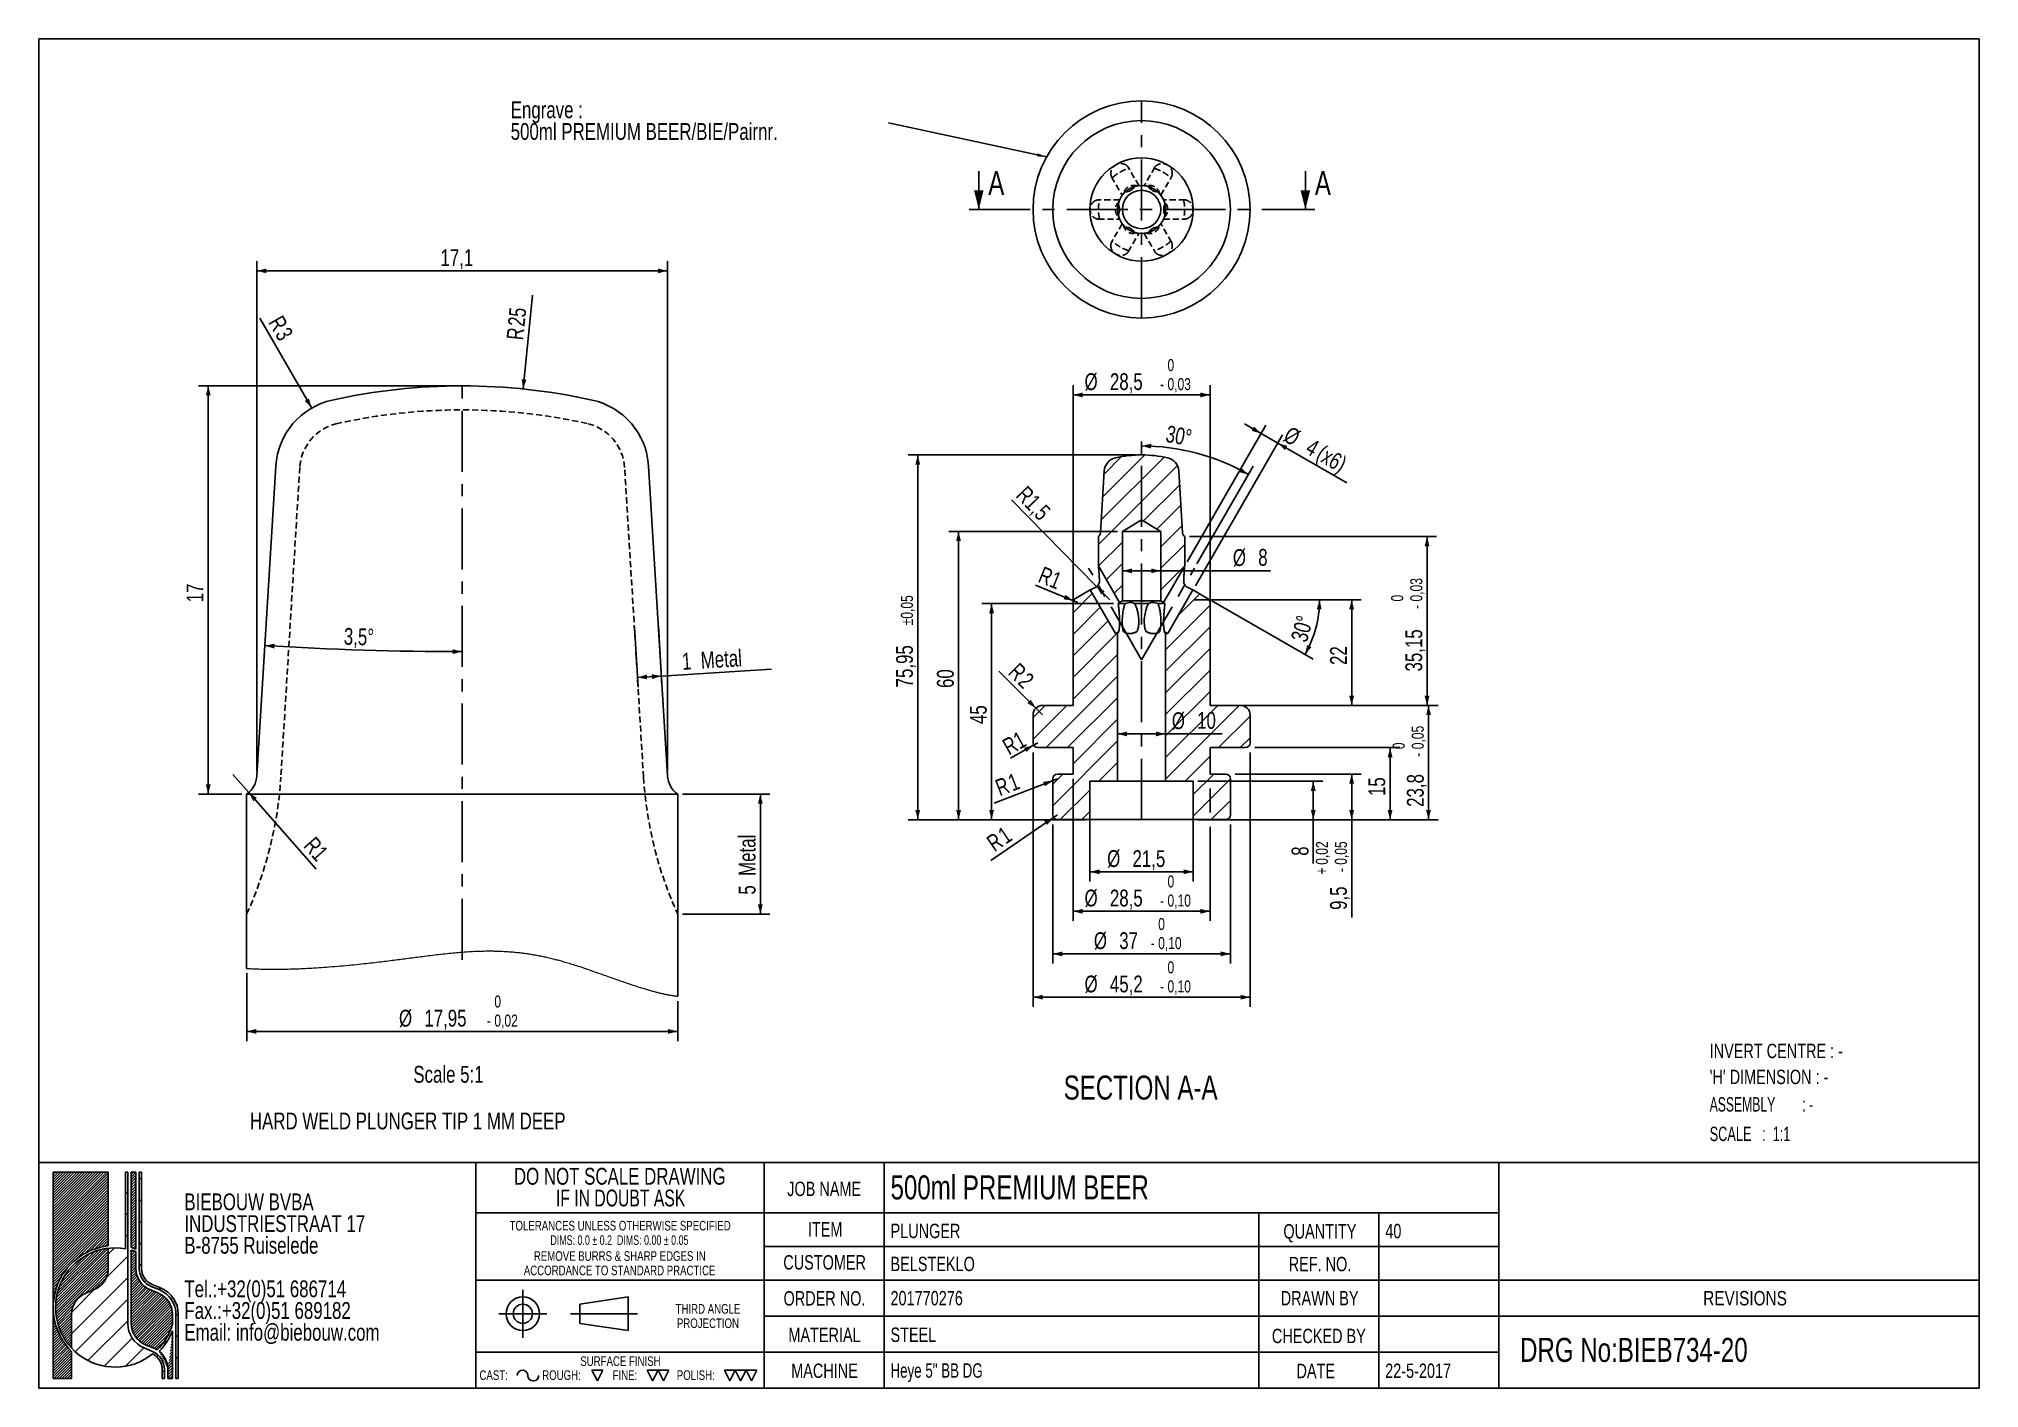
# Model space of a CAD drawing. Header units: millimetres. Extents: x 8 to 412, y 8 to 289.
import ezdxf

# ---------------------------------------------------------------- set-up
doc = ezdxf.new("R2010")
doc.units = ezdxf.units.MM
doc.linetypes.add('CENTERX2', pattern=[20.32, 12.7, -2.54, 2.54, -2.54])
doc.linetypes.add('HIDDEN', pattern=[1.905, 1.27, -0.635])
for name, color, linetype in [('CENTERLINE', 4, 'CENTERX2'), ('DIMENSIONS', 2, 'Continuous'), ('HATCH', 3, 'Continuous'), ('HIDDEN', 3, 'HIDDEN'), ('TEXT', 2, 'Continuous')]:
    doc.layers.add(name, color=color, linetype=linetype)
doc.layers.add('OUTLINE', color=7, linetype='Continuous', lineweight=25)
doc.styles.add('SLDTEXTSTYLE0', font='TXT', dxfattribs={"width": 0.75})
doc.styles.add('SLDTEXTSTYLE1', font='TXT', dxfattribs={"width": 0.691176})
doc.styles.add('SLDTEXTSTYLE2', font='TXT', dxfattribs={"width": 0.7})
doc.styles.add('SLDTEXTSTYLE3', font='TXT', dxfattribs={"width": 0.797872})
doc.styles.add('SLDTEXTSTYLE4', font='TXT', dxfattribs={"width": 0.692308})
doc.styles.add('SLDTEXTSTYLE5', font='TXT', dxfattribs={"width": 0.660714})
doc.styles.add('SLDTEXTSTYLE6', font='TXT', dxfattribs={"width": 0.631579})
doc.dimstyles.new('SLDDIMSTYLE0', dxfattribs={"dimtxt": 0.18, "dimasz": 2, "dimexe": 0, "dimexo": 0.0625, "dimgap": 0, "dimtad": 0, "dimtih": 1, "dimtoh": 1, "dimdec": 0, "dimrnd": 1e-09, "dimzin": 0, "dimdsep": 46, "dimtxsty": 'Standard', "dimsah": 1, "dimcen": 0.09, "dimadec": 0, "dimazin": 0, "dimtfac": 2, "dimtdec": 0, "dimtofl": 0, "dimtmove": 0, "dimatfit": 3, "dimfxl": 1, "dimfrac": 2, "dimtolj": 1, "dimtzin": 0, "dimarcsym": 0})
doc.dimstyles.new('SLDDIMSTYLE1', dxfattribs={"dimtxt": 3.5, "dimasz": 2, "dimexe": 0, "dimexo": 0.0625, "dimgap": 0.875, "dimtad": 1, "dimdec": 4, "dimzin": 12, "dimdsep": 46, "dimtxsty": 'SLDTEXTSTYLE0', "dimsah": 1, "dimcen": 0.09, "dimazin": 3, "dimtfac": 1, "dimtofl": 0, "dimtmove": 0, "dimatfit": 3, "dimfxl": 1, "dimfrac": 2, "dimtolj": 1, "dimtzin": 12, "dimarcsym": 0})
doc.dimstyles.new('SLDDIMSTYLE10', dxfattribs={"dimtxt": 3.5, "dimasz": 2, "dimexe": 0, "dimexo": 0.0625, "dimgap": 0.875, "dimtad": 1, "dimrnd": 1e-09, "dimzin": 12, "dimdsep": 46, "dimtxsty": 'SLDTEXTSTYLE0', "dimsah": 1, "dimcen": 0, "dimadec": 0, "dimazin": 3, "dimtfac": 1, "dimtofl": 0, "dimtmove": 0, "dimatfit": 3, "dimfxl": 1, "dimfrac": 2, "dimtolj": 1, "dimtzin": 12, "dimarcsym": 0})
doc.dimstyles.new('SLDDIMSTYLE11', dxfattribs={"dimtxt": 3.5, "dimasz": 2, "dimexe": 0, "dimexo": 0.0625, "dimgap": 0.875, "dimtad": 1, "dimrnd": 1e-09, "dimzin": 12, "dimdsep": 46, "dimtxsty": 'SLDTEXTSTYLE0', "dimsah": 1, "dimcen": 0, "dimadec": 0, "dimazin": 3, "dimtfac": 1, "dimtofl": 0, "dimtmove": 0, "dimatfit": 3, "dimfxl": 1, "dimfrac": 2, "dimtolj": 1, "dimtzin": 12, "dimarcsym": 0})
doc.dimstyles.new('SLDDIMSTYLE12', dxfattribs={"dimtxt": 3.5, "dimasz": 2, "dimexe": 0, "dimexo": 0.0625, "dimgap": 0.875, "dimtad": 1, "dimrnd": 1e-09, "dimzin": 12, "dimdsep": 46, "dimtxsty": 'SLDTEXTSTYLE0', "dimsah": 1, "dimcen": 0.09, "dimadec": 0, "dimazin": 3, "dimtfac": 1, "dimtmove": 0, "dimatfit": 0, "dimfxl": 1, "dimfrac": 2, "dimtolj": 1, "dimtzin": 12, "dimarcsym": 0})
doc.dimstyles.new('SLDDIMSTYLE13', dxfattribs={"dimtxt": 3.5, "dimasz": 2, "dimexe": 0, "dimexo": 0.0625, "dimgap": 0.875, "dimtad": 1, "dimrnd": 1e-09, "dimzin": 12, "dimdsep": 46, "dimtxsty": 'SLDTEXTSTYLE0', "dimsah": 1, "dimcen": 0, "dimadec": 0, "dimazin": 3, "dimtfac": 1, "dimtofl": 0, "dimtmove": 1, "dimatfit": 3, "dimfxl": 1, "dimfrac": 2, "dimtolj": 1, "dimtzin": 12, "dimarcsym": 0})
doc.dimstyles.new('SLDDIMSTYLE14', dxfattribs={"dimtxt": 3.5, "dimasz": 2, "dimexe": 0, "dimexo": 0.0625, "dimgap": 0.875, "dimtad": 1, "dimlfac": 0.2, "dimrnd": 1e-09, "dimzin": 12, "dimdsep": 46, "dimtxsty": 'SLDTEXTSTYLE0', "dimsah": 1, "dimcen": 0.09, "dimadec": 0, "dimazin": 3, "dimtfac": 1, "dimtofl": 0, "dimtmove": 0, "dimatfit": 3, "dimfxl": 1, "dimfrac": 2, "dimtolj": 1, "dimtzin": 12, "dimarcsym": 0})
doc.dimstyles.new('SLDDIMSTYLE15', dxfattribs={"dimtxt": 3.5, "dimasz": 2, "dimexe": 0, "dimexo": 0.0625, "dimgap": 0.875, "dimtad": 1, "dimdec": 4, "dimlfac": 0.2, "dimzin": 12, "dimdsep": 46, "dimtxsty": 'SLDTEXTSTYLE0', "dimsah": 1, "dimcen": 0.09, "dimazin": 3, "dimtfac": 1, "dimtofl": 0, "dimtmove": 0, "dimatfit": 3, "dimfxl": 1, "dimfrac": 2, "dimtolj": 1, "dimtzin": 12, "dimarcsym": 0})
doc.dimstyles.new('SLDDIMSTYLE16', dxfattribs={"dimtxt": 3.5, "dimasz": 2, "dimexe": 0, "dimexo": 0.0625, "dimgap": 0.875, "dimtad": 1, "dimlfac": 0.2, "dimrnd": 1e-09, "dimzin": 12, "dimdsep": 46, "dimtxsty": 'SLDTEXTSTYLE0', "dimsah": 1, "dimcen": 0.09, "dimadec": 0, "dimazin": 3, "dimtol": 1, "dimtm": 0.02, "dimtfac": 1, "dimtofl": 0, "dimtmove": 0, "dimatfit": 3, "dimfxl": 1, "dimfrac": 2, "dimtolj": 1, "dimarcsym": 0})
doc.dimstyles.new('SLDDIMSTYLE17', dxfattribs={"dimtxt": 3.5, "dimasz": 2, "dimexe": 0, "dimexo": 0.0625, "dimgap": 0.875, "dimtad": 1, "dimlfac": 0.2, "dimrnd": 1e-09, "dimzin": 12, "dimdsep": 46, "dimtxsty": 'SLDTEXTSTYLE0', "dimsah": 1, "dimcen": 0, "dimadec": 0, "dimazin": 3, "dimtfac": 1, "dimtofl": 0, "dimtmove": 0, "dimatfit": 3, "dimfxl": 1, "dimfrac": 2, "dimtolj": 1, "dimtzin": 12, "dimarcsym": 0})
doc.dimstyles.new('SLDDIMSTYLE18', dxfattribs={"dimtxt": 3.5, "dimasz": 2, "dimexe": 0, "dimexo": 0.0625, "dimgap": 0.875, "dimtad": 1, "dimlfac": 0.2, "dimrnd": 1e-09, "dimzin": 12, "dimdsep": 46, "dimtxsty": 'SLDTEXTSTYLE0', "dimsah": 1, "dimcen": 0, "dimadec": 0, "dimazin": 3, "dimtfac": 1, "dimtofl": 0, "dimtmove": 0, "dimatfit": 3, "dimfxl": 1, "dimfrac": 2, "dimtolj": 1, "dimtzin": 12, "dimarcsym": 0})
doc.dimstyles.new('SLDDIMSTYLE2', dxfattribs={"dimtxt": 3.5, "dimasz": 2, "dimexe": 0, "dimexo": 0.0625, "dimgap": 0.875, "dimtad": 1, "dimrnd": 1e-09, "dimzin": 12, "dimdsep": 46, "dimtxsty": 'SLDTEXTSTYLE0', "dimsah": 1, "dimcen": 0.09, "dimadec": 0, "dimazin": 3, "dimtfac": 1, "dimtofl": 0, "dimtmove": 0, "dimatfit": 3, "dimfxl": 1, "dimfrac": 2, "dimtolj": 1, "dimtzin": 12, "dimarcsym": 0})
doc.dimstyles.new('SLDDIMSTYLE3', dxfattribs={"dimtxt": 3.5, "dimasz": 2, "dimexe": 0, "dimexo": 0.0625, "dimgap": 0.875, "dimtad": 1, "dimdec": 1, "dimrnd": 1e-09, "dimzin": 12, "dimdsep": 46, "dimtxsty": 'SLDTEXTSTYLE0', "dimsah": 1, "dimcen": 0.09, "dimadec": 0, "dimazin": 3, "dimtol": 1, "dimtm": 0.05, "dimtfac": 1, "dimtofl": 0, "dimtmove": 0, "dimatfit": 3, "dimfxl": 1, "dimfrac": 2, "dimtolj": 1, "dimarcsym": 0})
doc.dimstyles.new('SLDDIMSTYLE4', dxfattribs={"dimtxt": 3.5, "dimasz": 2, "dimexe": 0, "dimexo": 0.0625, "dimgap": 0.875, "dimtad": 1, "dimrnd": 1e-09, "dimzin": 12, "dimdsep": 46, "dimtxsty": 'SLDTEXTSTYLE0', "dimsah": 1, "dimcen": 0.09, "dimadec": 0, "dimazin": 3, "dimtol": 1, "dimtp": 0.02, "dimtm": 0.05, "dimtfac": 1, "dimtofl": 0, "dimtmove": 0, "dimatfit": 3, "dimfxl": 1, "dimfrac": 2, "dimtolj": 1, "dimarcsym": 0})
doc.dimstyles.new('SLDDIMSTYLE5', dxfattribs={"dimtxt": 3.5, "dimasz": 2, "dimexe": 0, "dimexo": 0.0625, "dimgap": 0.875, "dimtad": 1, "dimrnd": 1e-09, "dimzin": 12, "dimdsep": 46, "dimtxsty": 'SLDTEXTSTYLE0', "dimsah": 1, "dimcen": 0.09, "dimadec": 0, "dimazin": 3, "dimtol": 1, "dimtm": 0.03, "dimtfac": 1, "dimtofl": 0, "dimtmove": 0, "dimatfit": 3, "dimfxl": 1, "dimfrac": 2, "dimtolj": 1, "dimarcsym": 0})
doc.dimstyles.new('SLDDIMSTYLE6', dxfattribs={"dimtxt": 3.5, "dimasz": 2, "dimexe": 0, "dimexo": 0.0625, "dimgap": 0.875, "dimtad": 1, "dimrnd": 1e-09, "dimzin": 12, "dimdsep": 46, "dimtxsty": 'SLDTEXTSTYLE0', "dimsah": 1, "dimcen": 0.09, "dimadec": 0, "dimazin": 3, "dimtol": 1, "dimtm": 0.1, "dimtfac": 1, "dimtofl": 0, "dimtmove": 0, "dimatfit": 3, "dimfxl": 1, "dimfrac": 2, "dimtolj": 1, "dimarcsym": 0})
doc.dimstyles.new('SLDDIMSTYLE7', dxfattribs={"dimtxt": 3.5, "dimasz": 2, "dimexe": 0, "dimexo": 0.0625, "dimgap": 0.875, "dimtad": 1, "dimdec": 1, "dimrnd": 1e-09, "dimzin": 12, "dimdsep": 46, "dimtxsty": 'SLDTEXTSTYLE0', "dimsah": 1, "dimcen": 0.09, "dimadec": 0, "dimazin": 3, "dimtfac": 1, "dimtdec": 1, "dimtofl": 0, "dimtmove": 0, "dimatfit": 3, "dimfxl": 1, "dimfrac": 2, "dimtolj": 1, "dimtzin": 12, "dimarcsym": 0})
doc.dimstyles.new('SLDDIMSTYLE8', dxfattribs={"dimtxt": 3.5, "dimasz": 2, "dimexe": 0, "dimexo": 0.0625, "dimgap": 0.875, "dimtad": 1, "dimdec": 1, "dimrnd": 1e-09, "dimzin": 12, "dimdsep": 46, "dimtxsty": 'SLDTEXTSTYLE0', "dimsah": 1, "dimcen": 0, "dimadec": 0, "dimazin": 3, "dimtfac": 1, "dimtdec": 1, "dimtofl": 0, "dimtmove": 0, "dimatfit": 3, "dimfxl": 1, "dimfrac": 2, "dimtolj": 1, "dimtzin": 12, "dimarcsym": 0})
doc.dimstyles.new('SLDDIMSTYLE9', dxfattribs={"dimtxt": 3.5, "dimasz": 2, "dimexe": 0, "dimexo": 0.0625, "dimgap": 0.875, "dimtad": 1, "dimrnd": 1e-09, "dimzin": 12, "dimdsep": 46, "dimtxsty": 'SLDTEXTSTYLE0', "dimsah": 1, "dimcen": 0.09, "dimadec": 0, "dimazin": 3, "dimtol": 1, "dimtp": 0.05, "dimtm": 0.05, "dimtfac": 1, "dimtofl": 0, "dimtmove": 0, "dimatfit": 3, "dimfxl": 1, "dimfrac": 2, "dimtolj": 1, "dimarcsym": 0})

msp = doc.modelspace()

# ---------------------------------------------------------------- texts
at = {"layer": 'CENTERLINE', "char_height": 5, "attachment_point": 1, "style": 'SLDTEXTSTYLE0'}
for insert in [(205.67743, 261.45365), (273.68307, 261.45365)]:
    msp.add_mtext('A', dxfattribs=dict(at, insert=insert))
at = {"layer": 'TEXT'}
for s, insert, char_height, attachment_point, style in [('INVERT CENTRE : -', (355.88583, 79.73474), 3, 1, 'SLDTEXTSTYLE0'), ('Scale 5:1', (85.97743, 75.11016), 3.5, 1, 'SLDTEXTSTYLE0'), ('SECTION A-A', (237.4069, 73.10271), 5, 2, 'SLDTEXTSTYLE0'), ("'H' DIMENSION : -", (355.88583, 74.32381), 3, 1, 'SLDTEXTSTYLE0'), ('HARD WELD PLUNGER TIP 1 MM DEEP', (51.94829, 65.39767), 3.5, 1, 'SLDTEXTSTYLE0'), ('ASSEMBLY        : -', (355.88583, 68.60543), 3, 1, 'SLDTEXTSTYLE6'), ('SCALE   :  1:1', (355.88583, 62.45853), 3, 1, 'SLDTEXTSTYLE5'), ('{500ml PREMIUM BEER}', (185.33565, 52.31634), 5, 1, 'SLDTEXTSTYLE0'), ('JOB NAME', (171.51943, 51.01097), 3, 2, 'SLDTEXTSTYLE0'), ('ITEM', (171.71839, 42.58459), 3, 2, 'SLDTEXTSTYLE0'), ('PLUNGER', (185.33565, 42.25126), 3, 1, 'SLDTEXTSTYLE0'), ('QUANTITY', (274.73922, 42.16498), 3, 2, 'SLDTEXTSTYLE0'), ('40', (288.35518, 42.22289), 3, 1, 'SLDTEXTSTYLE0'), ('CUSTOMER', (171.61526, 35.70858), 3, 2, 'SLDTEXTSTYLE0'), ('BELSTEKLO', (185.33565, 35.37524), 3, 1, 'SLDTEXTSTYLE0'), ('REF. NO.', (274.75477, 35.3534), 3, 2, 'SLDTEXTSTYLE0'), ('{201770276}', (185.32857, 28.25372), 3, 1, 'SLDTEXTSTYLE0'), ('REVISIONS', (363.25388, 28.24386), 3, 2, 'SLDTEXTSTYLE3'), ('ORDER NO.', (171.58401, 28.20789), 3, 2, 'SLDTEXTSTYLE0'), ('DRAWN BY', (274.67352, 28.24386), 3, 2, 'SLDTEXTSTYLE0'), ('MATERIAL', (171.59131, 20.58667), 3, 2, 'SLDTEXTSTYLE0'), ('STEEL', (185.32857, 20.63251), 3, 1, 'SLDTEXTSTYLE0'), ('CHECKED BY', (274.51608, 20.38182), 3, 2, 'SLDTEXTSTYLE0'), ('{DRG No:BIEB734-20}', (316.41236, 18.48179), 5, 1, 'SLDTEXTSTYLE0'), ('SURFACE FINISH', (129.10103, 14.63617), 2, 2, 'SLDTEXTSTYLE0'), ('MACHINE', (171.58922, 13.13696), 3, 2, 'SLDTEXTSTYLE0'), ('Heye 5" BB DG', (185.32857, 13.18279), 3, 1, 'SLDTEXTSTYLE4'), ('DATE', (273.86978, 13.08877), 3, 2, 'SLDTEXTSTYLE0'), ('22-5-2017', (288.31932, 13.1346), 3, 1, 'SLDTEXTSTYLE0'), ('CAST:', (99.74145, 11.71938), 2, 1, 'SLDTEXTSTYLE0'), ('ROUGH:', (112.81775, 11.71938), 2, 1, 'SLDTEXTSTYLE0'), ('FINE:', (127.4722, 11.71938), 2, 1, 'SLDTEXTSTYLE0'), ('POLISH:', (140.82446, 11.71938), 2, 1, 'SLDTEXTSTYLE0')]:
    msp.add_mtext(s, dxfattribs=dict(at, insert=insert, char_height=char_height, attachment_point=attachment_point, style=style))

# ---------------------------------------------------------------- blocks, each defined once
blk = doc.blocks.new('SW_NOTE_0')
at = {"layer": 'TEXT', "color": 0, "char_height": 3.5, "attachment_point": 1, "style": 'SLDTEXTSTYLE0'}
for s, insert in [('BIEBOUW BVBA', (0, 4.5)), ('INDUSTRIESTRAAT 17', (0, -0.03)), ('B-8755 Ruiselede', (0, -4.55)), ('Tel.:+32(0)51 686714', (0, -13.61)), ('Fax.:+32(0)51 689182', (0, -18.13)), ('Email: info@biebouw.com', (0, -22.66))]:
    blk.add_mtext(s, dxfattribs=dict(at, insert=insert))
blk = doc.blocks.new('SW_NOTE_1')
at = {"layer": 'TEXT', "color": 0, "char_height": 2, "attachment_point": 2, "style": 'SLDTEXTSTYLE0'}
for s, insert in [('THIRD ANGLE', (8.34, 2.57)), ('PROJECTION', (8.33, -0.43))]:
    blk.add_mtext(s, dxfattribs=dict(at, insert=insert))
blk = doc.blocks.new('SW_NOTE_2')
at = {"layer": 'TEXT', "color": 0, "char_height": 2, "attachment_point": 2, "style": 'SLDTEXTSTYLE0'}
for s, insert in [('REMOVE BURRS & SHARP EDGES IN', (21.78, 2.57)), ('ACCORDANCE TO STANDARD PRACTICE', (21.75, -0.43))]:
    blk.add_mtext(s, dxfattribs=dict(at, insert=insert))
blk = doc.blocks.new('SW_NOTE_3')
at = {"layer": 'TEXT', "color": 0, "char_height": 2, "attachment_point": 2}
for s, insert, style in [('TOLERANCES UNLESS OTHERWISE SPECIFIED', (27.09, 2.57), 'SLDTEXTSTYLE0'), ('DIMS: 0.0 ± 0.2  DIMS: 0.00 ± 0.05', (26.93, -0.43), 'SLDTEXTSTYLE1')]:
    blk.add_mtext(s, dxfattribs=dict(at, insert=insert, style=style))
blk = doc.blocks.new('SW_NOTE_4')
at = {"layer": 'TEXT', "color": 0, "char_height": 3.5, "attachment_point": 2}
for s, insert, style in [('DO NOT SCALE DRAWING', (28.71, 4.5), 'SLDTEXTSTYLE0'), ('IF IN DOUBT ASK', (28.89, -0.03), 'SLDTEXTSTYLE2')]:
    blk.add_mtext(s, dxfattribs=dict(at, insert=insert, style=style))
blk = doc.blocks.new('SW_NOTE_5')
at = {"layer": 'TEXT', "color": 0, "char_height": 3.5, "attachment_point": 1, "style": 'SLDTEXTSTYLE0'}
for s, insert in [('Engrave :', (-78.65, 4.5)), ('{500ml PREMIUM BEER/BIE/Pairnr.}', (-78.65, -0.02))]:
    blk.add_mtext(s, dxfattribs=dict(at, insert=insert))
blk = doc.blocks.new('_D')
at = {"layer": 'DIMENSIONS'}
blk.add_line((249.13, 179.65), (260.86, 199.99), dxfattribs=at)
blk.add_arc((237.6, 159.69), 44.53, 60, 90, dxfattribs=at)
for points in [[(237.6, 204.22), (239.59, 203.68), (239.61, 204.68)], [(259.86, 198.26), (258.35, 199.65), (257.87, 198.78)]]:
    blk.add_solid(points, dxfattribs=at)
at = {"layer": 'DIMENSIONS', "insert": (243.07, 208.55), "char_height": 3.5, "attachment_point": 1, "rotation": 349.5089, "style": 'SLDTEXTSTYLE0'}
blk.add_mtext('30°', dxfattribs=at)
blk = doc.blocks.new('_D_1')
at = {"layer": 'DIMENSIONS'}
for p, q in [((252.22, 171.98), (273.35, 159.78)), ((255.82, 172.19), (276.67, 172.19))]:
    blk.add_line(p, q, dxfattribs=at)
blk.add_arc((251.85, 172.19), 22.82, 330, 0, dxfattribs=at)
for points in [[(274.67, 172.19), (274.08, 170.22), (275.08, 170.17)], [(271.61, 160.78), (272.98, 162.32), (272.09, 162.79)]]:
    blk.add_solid(points, dxfattribs=at)
at = {"layer": 'DIMENSIONS', "insert": (268.63, 164.05), "char_height": 3.5, "attachment_point": 1, "rotation": 75, "style": 'SLDTEXTSTYLE0'}
blk.add_mtext('30°', dxfattribs=at)
blk = doc.blocks.new('_D_2')
at = {"layer": 'DIMENSIONS'}
for p, q in [((252.85, 172.19), (283.35, 172.19)), ((281.35, 172.19), (281.35, 150.19)), ((252.85, 150.19), (283.35, 150.19))]:
    blk.add_line(p, q, dxfattribs=at)
for points in [[(281.35, 172.19), (280.85, 170.19), (281.85, 170.19)], [(281.35, 150.19), (281.85, 152.19), (280.85, 152.19)]]:
    blk.add_solid(points, dxfattribs=at)
at = {"layer": 'DIMENSIONS', "insert": (276.84, 158.61), "char_height": 3.5, "attachment_point": 1, "rotation": 90, "style": 'SLDTEXTSTYLE0'}
blk.add_mtext('22', dxfattribs=at)
blk = doc.blocks.new('_D_3')
at = {"layer": 'DIMENSIONS'}
for p, q in [((261.2, 150.19), (299.35, 150.19)), ((297.35, 150.19), (297.35, 126.39)), ((257.1, 126.39), (299.35, 126.39))]:
    blk.add_line(p, q, dxfattribs=at)
for points in [[(297.35, 150.19), (296.85, 148.19), (297.85, 148.19)], [(297.35, 126.39), (297.85, 128.39), (296.85, 128.39)]]:
    blk.add_solid(points, dxfattribs=at)
at = {"layer": 'DIMENSIONS', "attachment_point": 1, "rotation": 90, "style": 'SLDTEXTSTYLE0'}
for s, insert, char_height in [('0,05', (293.85, 141.06), 2.5), ('0', (289.89, 141.06), 2.5), ('-', (293.85, 139.49), 2.5), ('23,8', (292.84, 129.06), 3.5)]:
    blk.add_mtext(s, dxfattribs=dict(at, insert=insert, char_height=char_height))
blk = doc.blocks.new('_D_4')
at = {"layer": 'DIMENSIONS'}
for p, q in [((257.1, 135.89), (283.35, 135.89)), ((281.35, 135.89), (281.35, 126.39)), ((257.1, 126.39), (283.35, 126.39)), ((281.35, 126.39), (281.35, 106.01))]:
    blk.add_line(p, q, dxfattribs=at)
for points in [[(281.35, 135.89), (280.85, 133.89), (281.85, 133.89)], [(281.35, 126.39), (281.85, 128.39), (280.85, 128.39)]]:
    blk.add_solid(points, dxfattribs=at)
at = {"layer": 'DIMENSIONS', "attachment_point": 1, "rotation": 90, "style": 'SLDTEXTSTYLE0'}
for s, insert, char_height in [('0,02', (273.89, 117), 2.5), ('0,05', (277.85, 117), 2.5), ('+', (273.89, 114.98), 2.5), ('-', (277.85, 115.44), 2.5), ('9,5', (276.84, 107.6), 3.5)]:
    blk.add_mtext(s, dxfattribs=dict(at, insert=insert, char_height=char_height))
blk = doc.blocks.new('_D_5')
at = {"layer": 'DIMENSIONS'}
for p, q in [((261.2, 141.39), (291.35, 141.39)), ((289.35, 141.39), (289.35, 126.39)), ((257.1, 126.39), (291.35, 126.39))]:
    blk.add_line(p, q, dxfattribs=at)
for points in [[(289.35, 141.39), (288.85, 139.39), (289.85, 139.39)], [(289.35, 126.39), (289.85, 128.39), (288.85, 128.39)]]:
    blk.add_solid(points, dxfattribs=at)
at = {"layer": 'DIMENSIONS', "insert": (284.84, 131.31), "char_height": 3.5, "attachment_point": 1, "rotation": 90, "style": 'SLDTEXTSTYLE0'}
blk.add_mtext('15', dxfattribs=at)
blk = doc.blocks.new('_D_6')
at = {"layer": 'DIMENSIONS'}
for p, q in [((223.35, 151.19), (223.35, 216.84)), ((223.35, 214.84), (251.85, 214.84)), ((251.85, 151.19), (251.85, 216.84))]:
    blk.add_line(p, q, dxfattribs=at)
for points in [[(223.35, 214.84), (225.35, 214.34), (225.35, 215.34)], [(251.85, 214.84), (249.85, 215.34), (249.85, 214.34)]]:
    blk.add_solid(points, dxfattribs=at)
at = {"layer": 'DIMENSIONS', "attachment_point": 1, "style": 'SLDTEXTSTYLE0'}
for s, insert, char_height in [('0', (243, 222.31), 2.5), ('%%c', (225.73, 219.35), 3.5), ('28,5', (231.01, 219.35), 3.5), ('0,03', (243, 218.34), 2.5), ('-', (241.44, 218.34), 2.5)]:
    blk.add_mtext(s, dxfattribs=dict(at, insert=insert, char_height=char_height))
blk = doc.blocks.new('_D_7')
at = {"layer": 'DIMENSIONS'}
for p, q in [((215, 140.39), (215, 87.42)), ((260.2, 140.39), (260.2, 87.42)), ((215, 89.42), (260.2, 89.42))]:
    blk.add_line(p, q, dxfattribs=at)
for points in [[(215, 89.42), (217, 88.92), (217, 89.92)], [(260.2, 89.42), (258.2, 89.92), (258.2, 88.92)]]:
    blk.add_solid(points, dxfattribs=at)
at = {"layer": 'DIMENSIONS', "attachment_point": 1, "style": 'SLDTEXTSTYLE0'}
for s, insert, char_height in [('%%c', (225.73, 93.93), 3.5), ('45,2', (231.01, 93.93), 3.5), ('0', (243, 96.89), 2.5), ('0,10', (243, 92.92), 2.5), ('-', (241.44, 92.92), 2.5)]:
    blk.add_mtext(s, dxfattribs=dict(at, insert=insert, char_height=char_height))
blk = doc.blocks.new('_D_8')
at = {"layer": 'DIMENSIONS'}
for p, q in [((219.1, 125.39), (219.1, 96.44)), ((256.1, 125.39), (256.1, 96.44)), ((219.1, 98.44), (256.1, 98.44))]:
    blk.add_line(p, q, dxfattribs=at)
for points in [[(219.1, 98.44), (221.1, 97.94), (221.1, 98.94)], [(256.1, 98.44), (254.1, 98.94), (254.1, 97.94)]]:
    blk.add_solid(points, dxfattribs=at)
at = {"layer": 'DIMENSIONS', "attachment_point": 1, "style": 'SLDTEXTSTYLE0'}
for s, insert, char_height in [('0', (241.06, 105.91), 2.5), ('%%c', (227.67, 102.95), 3.5), ('37', (232.95, 102.95), 3.5), ('0,10', (241.06, 101.94), 2.5), ('-', (239.5, 101.94), 2.5)]:
    blk.add_mtext(s, dxfattribs=dict(at, insert=insert, char_height=char_height))
blk = doc.blocks.new('_D_9')
at = {"layer": 'DIMENSIONS'}
for p, q in [((249.35, 134.39), (275.35, 134.39)), ((273.35, 126.39), (273.35, 134.39)), ((249.35, 126.39), (275.35, 126.39)), ((273.35, 126.39), (273.35, 117.28))]:
    blk.add_line(p, q, dxfattribs=at)
for points in [[(273.35, 134.39), (272.85, 132.39), (273.85, 132.39)], [(273.35, 126.39), (273.85, 128.39), (272.85, 128.39)]]:
    blk.add_solid(points, dxfattribs=at)
at = {"layer": 'DIMENSIONS', "insert": (268.84, 118.87), "char_height": 3.5, "attachment_point": 1, "rotation": 90, "style": 'SLDTEXTSTYLE0'}
blk.add_mtext('8', dxfattribs=at)
blk = doc.blocks.new('_D_10')
at = {"layer": 'DIMENSIONS'}
for p, q in [((226.85, 133.39), (226.85, 113.53)), ((248.35, 133.39), (248.35, 113.53)), ((226.85, 115.53), (248.35, 115.53))]:
    blk.add_line(p, q, dxfattribs=at)
for points in [[(226.85, 115.53), (228.85, 115.03), (228.85, 116.03)], [(248.35, 115.53), (246.35, 116.03), (246.35, 115.03)]]:
    blk.add_solid(points, dxfattribs=at)
at = {"layer": 'DIMENSIONS', "char_height": 3.5, "attachment_point": 1, "style": 'SLDTEXTSTYLE0'}
for s, insert in [('%%c', (230.44, 120.04)), ('21,5', (235.71, 120.04))]:
    blk.add_mtext(s, dxfattribs=dict(at, insert=insert))
blk = doc.blocks.new('_D_11')
at = {"layer": 'DIMENSIONS'}
for q in [(206.92, 129.81), (220.1, 134.89)]:
    blk.add_line((219.17, 134.53), q, dxfattribs=at)
blk.add_solid([(219.17, 134.53), (217.12, 134.28), (217.48, 133.35)], dxfattribs=at)
at = {"layer": 'DIMENSIONS', "char_height": 3.5, "attachment_point": 1, "rotation": 21.0977, "style": 'SLDTEXTSTYLE0'}
for s, insert in [('R', (206.81, 134.49)), ('1', (209.45, 135.51))]:
    blk.add_mtext(s, dxfattribs=dict(at, insert=insert))
blk = doc.blocks.new('_D_12')
at = {"layer": 'DIMENSIONS'}
for q in [(207.88, 157.31), (217, 148.19)]:
    blk.add_line((215.59, 149.61), q, dxfattribs=at)
blk.add_solid([(215.59, 149.61), (214.53, 151.37), (213.82, 150.67)], dxfattribs=at)
at = {"layer": 'DIMENSIONS', "char_height": 3.5, "attachment_point": 1, "rotation": 315, "style": 'SLDTEXTSTYLE0'}
for s, insert in [('R', (212.1, 159.29)), ('2', (214.11, 157.29))]:
    blk.add_mtext(s, dxfattribs=dict(at, insert=insert))
blk = doc.blocks.new('_D_13')
at = {"layer": 'DIMENSIONS'}
for p, q in [((223.35, 134.89), (223.35, 105.31)), ((251.85, 132.89), (251.85, 127.89)), ((251.85, 124.89), (251.85, 105.31)), ((223.35, 107.31), (251.85, 107.31))]:
    blk.add_line(p, q, dxfattribs=at)
for points in [[(223.35, 107.31), (225.35, 106.81), (225.35, 107.81)], [(251.85, 107.31), (249.85, 107.81), (249.85, 106.81)]]:
    blk.add_solid(points, dxfattribs=at)
at = {"layer": 'DIMENSIONS', "attachment_point": 1, "style": 'SLDTEXTSTYLE0'}
for s, insert, char_height in [('0', (243, 114.78), 2.5), ('%%c', (225.73, 111.82), 3.5), ('28,5', (231.01, 111.82), 3.5), ('-', (241.44, 110.81), 2.5), ('0,10', (243, 110.81), 2.5)]:
    blk.add_mtext(s, dxfattribs=dict(at, insert=insert, char_height=char_height))
blk = doc.blocks.new('_D_14')
at = {"layer": 'DIMENSIONS'}
for p, q in [((247.58, 185.34), (299.04, 185.34)), ((297.04, 150.19), (297.04, 185.34)), ((259.2, 150.19), (299.04, 150.19))]:
    blk.add_line(p, q, dxfattribs=at)
for points in [[(297.04, 185.34), (296.54, 183.34), (297.54, 183.34)], [(297.04, 150.19), (297.54, 152.19), (296.54, 152.19)]]:
    blk.add_solid(points, dxfattribs=at)
at = {"layer": 'DIMENSIONS', "attachment_point": 1, "rotation": 90, "style": 'SLDTEXTSTYLE0'}
for s, insert, char_height in [('0,03', (293.55, 171.82), 2.5), ('0', (289.58, 171.82), 2.5), ('-', (293.55, 170.26), 2.5), ('35,15', (292.53, 157.25), 3.5)]:
    blk.add_mtext(s, dxfattribs=dict(at, insert=insert, char_height=char_height))
blk = doc.blocks.new('_D_15')
at = {"layer": 'DIMENSIONS'}
for p, q in [((236.6, 202.34), (189, 202.34)), ((191, 202.34), (191, 126.39)), ((225.85, 126.39), (189, 126.39))]:
    blk.add_line(p, q, dxfattribs=at)
for points in [[(191, 202.34), (190.5, 200.34), (191.5, 200.34)], [(191, 126.39), (191.5, 128.39), (190.5, 128.39)]]:
    blk.add_solid(points, dxfattribs=at)
at = {"layer": 'DIMENSIONS', "attachment_point": 1, "rotation": 90, "style": 'SLDTEXTSTYLE0'}
for s, insert, char_height in [('±0,05', (187.5, 166.87), 2.5), ('75,95', (186.49, 153.94), 3.5)]:
    blk.add_mtext(s, dxfattribs=dict(at, insert=insert, char_height=char_height))
blk = doc.blocks.new('_D_16')
at = {"layer": 'DIMENSIONS'}
for q in [(206.19, 117.91), (220.1, 127.39)]:
    blk.add_line((219.27, 126.83), q, dxfattribs=at)
blk.add_solid([(219.27, 126.83), (217.34, 126.11), (217.9, 125.29)], dxfattribs=at)
at = {"layer": 'DIMENSIONS', "char_height": 3.5, "attachment_point": 1, "rotation": 34.2882, "style": 'SLDTEXTSTYLE0'}
for s, insert in [('R', (205, 122.48)), ('1', (207.34, 124.07))]:
    blk.add_mtext(s, dxfattribs=dict(at, insert=insert))
blk = doc.blocks.new('_D_17')
at = {"layer": 'DIMENSIONS'}
for q in [(215.52, 175.21), (224.35, 171.61)]:
    blk.add_line((223.42, 171.99), q, dxfattribs=at)
blk.add_solid([(223.42, 171.99), (221.76, 173.21), (221.38, 172.28)], dxfattribs=at)
at = {"layer": 'DIMENSIONS', "insert": (217.15, 179.22), "char_height": 3.5, "attachment_point": 1, "rotation": 337.8618, "style": 'SLDTEXTSTYLE0'}
blk.add_mtext('R1', dxfattribs=at)
blk = doc.blocks.new('_D_18')
at = {"layer": 'DIMENSIONS'}
for p, q in [((231.73, 171.39), (204.37, 171.39)), ((206.37, 126.39), (206.37, 171.39)), ((219.1, 126.39), (204.37, 126.39))]:
    blk.add_line(p, q, dxfattribs=at)
for points in [[(206.37, 171.39), (205.87, 169.39), (206.87, 169.39)], [(206.37, 126.39), (206.87, 128.39), (205.87, 128.39)]]:
    blk.add_solid(points, dxfattribs=at)
at = {"layer": 'DIMENSIONS', "insert": (201.86, 146.31), "char_height": 3.5, "attachment_point": 1, "rotation": 90, "style": 'SLDTEXTSTYLE0'}
blk.add_mtext('45', dxfattribs=at)
blk = doc.blocks.new('_D_19')
at = {"layer": 'DIMENSIONS'}
for p, q in [((232.6, 186.39), (197.5, 186.39)), ((199.5, 126.39), (199.5, 186.39)), ((219.1, 126.39), (197.5, 126.39))]:
    blk.add_line(p, q, dxfattribs=at)
for points in [[(199.5, 186.39), (199, 184.39), (200, 184.39)], [(199.5, 126.39), (200, 128.39), (199, 128.39)]]:
    blk.add_solid(points, dxfattribs=at)
at = {"layer": 'DIMENSIONS', "insert": (194.99, 153.81), "char_height": 3.5, "attachment_point": 1, "rotation": 90, "style": 'SLDTEXTSTYLE0'}
blk.add_mtext('60', dxfattribs=at)
blk = doc.blocks.new('_D_20')
at = {"layer": 'DIMENSIONS'}
for p, q in [((232.6, 144.24), (242.6, 144.24)), ((242.6, 144.24), (254.35, 144.24))]:
    blk.add_line(p, q, dxfattribs=at)
for points in [[(232.6, 144.24), (234.6, 143.74), (234.6, 144.74)], [(242.6, 144.24), (240.6, 144.74), (240.6, 143.74)]]:
    blk.add_solid(points, dxfattribs=at)
at = {"layer": 'DIMENSIONS', "char_height": 3.5, "attachment_point": 1, "style": 'SLDTEXTSTYLE0'}
for s, insert in [('%%c', (243.9, 148.75)), ('10', (249.17, 148.81))]:
    blk.add_mtext(s, dxfattribs=dict(at, insert=insert))
blk = doc.blocks.new('_D_21')
at = {"layer": 'DIMENSIONS'}
for p, q in [((233.6, 178.21), (241.6, 178.21)), ((241.6, 178.21), (264.48, 178.21))]:
    blk.add_line(p, q, dxfattribs=at)
for points in [[(233.6, 178.21), (235.6, 177.71), (235.6, 178.71)], [(241.6, 178.21), (239.6, 178.71), (239.6, 177.71)]]:
    blk.add_solid(points, dxfattribs=at)
at = {"layer": 'DIMENSIONS', "char_height": 3.5, "attachment_point": 1, "style": 'SLDTEXTSTYLE0'}
for s, insert in [('%%c', (256.61, 182.72)), ('8', (261.89, 182.77))]:
    blk.add_mtext(s, dxfattribs=dict(at, insert=insert))
blk = doc.blocks.new('_D_22')
at = {"layer": 'DIMENSIONS'}
for p, q in [((247.08, 180.1), (263.49, 208.54)), ((248.81, 175.1), (266.96, 206.54)), ((262.49, 206.8), (259.03, 208.8)), ((262.49, 206.8), (265.96, 204.8)), ((265.96, 204.8), (280.34, 196.5))]:
    blk.add_line(p, q, dxfattribs=at)
for points in [[(262.49, 206.8), (261.01, 208.24), (260.51, 207.37)], [(265.96, 204.8), (267.44, 203.37), (267.94, 204.24)]]:
    blk.add_solid(points, dxfattribs=at)
at = {"layer": 'DIMENSIONS', "char_height": 3.5, "attachment_point": 1, "rotation": 330, "style": 'SLDTEXTSTYLE0'}
for s, insert in [('%%c', (268.62, 208.47)), ('4', (273.22, 205.88)), ('(x6)', (275.46, 204.59))]:
    blk.add_mtext(s, dxfattribs=dict(at, insert=insert))
blk = doc.blocks.new('_D_23')
at = {"layer": 'DIMENSIONS'}
for q in [(210.28, 139.19), (216, 142.39)]:
    blk.add_line((215.13, 141.9), q, dxfattribs=at)
blk.add_solid([(215.13, 141.9), (213.14, 141.36), (213.63, 140.49)], dxfattribs=at)
at = {"layer": 'DIMENSIONS', "insert": (208.28, 142.77), "char_height": 3.5, "attachment_point": 1, "rotation": 29.2049, "style": 'SLDTEXTSTYLE0'}
blk.add_mtext('R1', dxfattribs=at)
blk = doc.blocks.new('_D_24')
at = {"layer": 'DIMENSIONS'}
for q in [(210.52, 193.01), (230.98, 172.18)]:
    blk.add_line((228.18, 175.03), q, dxfattribs=at)
blk.add_solid([(228.18, 175.03), (229.22, 173.26), (229.93, 173.96)], dxfattribs=at)
at = {"layer": 'DIMENSIONS', "insert": (213.74, 196.17), "char_height": 3.5, "attachment_point": 1, "rotation": 314.4294, "style": 'SLDTEXTSTYLE0'}
blk.add_mtext('R1,5', dxfattribs=at)
blk = doc.blocks.new('_D_25')
at = {"layer": 'DIMENSIONS'}
for p, q in [((132, 166.47), (132.76, 154)), ((136.99, 166.78), (137.75, 154.31)), ((137.63, 156.3), (160.53, 157.71)), ((132.64, 156), (137.63, 156.3))]:
    blk.add_line(p, q, dxfattribs=at)
for points in [[(132.64, 156), (134.67, 155.62), (134.61, 156.62)], [(137.63, 156.3), (135.6, 156.68), (135.67, 155.68)]]:
    blk.add_solid(points, dxfattribs=at)
at = {"layer": 'DIMENSIONS', "char_height": 3.5, "attachment_point": 1, "rotation": 3.5, "style": 'SLDTEXTSTYLE0'}
for s, insert in [('Metal', (145.7, 161.32)), ('1', (141.81, 161.08))]:
    blk.add_mtext(s, dxfattribs=dict(at, insert=insert))
blk = doc.blocks.new('_D_26')
at = {"layer": 'DIMENSIONS'}
for p, q in [((142.03, 131.73), (160.23, 131.73)), ((158.23, 131.73), (158.23, 106.73)), ((142.03, 106.73), (160.23, 106.73))]:
    blk.add_line(p, q, dxfattribs=at)
for points in [[(158.23, 131.73), (157.73, 129.73), (158.73, 129.73)], [(158.23, 106.73), (158.73, 108.73), (157.73, 108.73)]]:
    blk.add_solid(points, dxfattribs=at)
at = {"layer": 'DIMENSIONS', "char_height": 3.5, "attachment_point": 1, "rotation": 90, "style": 'SLDTEXTSTYLE0'}
for s, insert in [('Metal', (153.72, 114.68)), ('5', (153.72, 110.78))]:
    blk.add_mtext(s, dxfattribs=dict(at, insert=insert))
blk = doc.blocks.new('_D_27')
at = {"layer": 'DIMENSIONS'}
blk.add_arc((96.15, 834.48), 673.09, 266.5, 270, dxfattribs=at)
for points in [[(55.06, 162.64), (57.03, 162.02), (57.09, 163.02)], [(96.15, 161.39), (94.15, 161.89), (94.15, 160.89)]]:
    blk.add_solid(points, dxfattribs=at)
at = {"layer": 'DIMENSIONS', "insert": (71.57, 166.34), "char_height": 3.5, "attachment_point": 1, "rotation": 358.25, "style": 'SLDTEXTSTYLE0'}
blk.add_mtext('3,5°', dxfattribs=at)
blk = doc.blocks.new('_D_28')
at = {"layer": 'DIMENSIONS'}
for p, q in [((51.28, 94.42), (51.28, 80.3)), ((141.03, 88.63), (141.03, 80.3)), ((51.28, 82.3), (141.03, 82.3))]:
    blk.add_line(p, q, dxfattribs=at)
for points in [[(51.28, 82.3), (53.28, 81.8), (53.28, 82.8)], [(141.03, 82.3), (139.03, 82.8), (139.03, 81.8)]]:
    blk.add_solid(points, dxfattribs=at)
at = {"layer": 'DIMENSIONS', "attachment_point": 1, "style": 'SLDTEXTSTYLE0'}
for s, insert, char_height in [('0', (102.85, 89.77), 2.5), ('%%c', (82.99, 86.81), 3.5), ('17,95', (88.27, 86.81), 3.5), ('0,02', (102.85, 85.8), 2.5), ('-', (101.29, 85.8), 2.5)]:
    blk.add_mtext(s, dxfattribs=dict(at, insert=insert, char_height=char_height))
blk = doc.blocks.new('_D_29')
at = {"layer": 'DIMENSIONS'}
blk.add_line((108.83, 216.09), (110.82, 235.58), dxfattribs=at)
blk.add_solid([(108.83, 216.09), (109.53, 218.03), (108.53, 218.13)], dxfattribs=at)
at = {"layer": 'DIMENSIONS', "char_height": 3.5, "attachment_point": 1, "rotation": 84.1792, "style": 'SLDTEXTSTYLE0'}
for s, insert in [('25', (105.64, 229.32)), ('R', (105.36, 226.5))]:
    blk.add_mtext(s, dxfattribs=dict(at, insert=insert))
blk = doc.blocks.new('_D_30')
at = {"layer": 'DIMENSIONS'}
blk.add_line((64.82, 212.11), (54.02, 230.82), dxfattribs=at)
blk.add_solid([(64.82, 212.11), (64.25, 214.09), (63.39, 213.59)], dxfattribs=at)
at = {"layer": 'DIMENSIONS', "char_height": 3.5, "attachment_point": 1, "rotation": 300, "style": 'SLDTEXTSTYLE0'}
for s, insert in [('R', (58.71, 231.7)), ('3', (60.13, 229.24))]:
    blk.add_mtext(s, dxfattribs=dict(at, insert=insert))
blk = doc.blocks.new('_D_31')
at = {"layer": 'DIMENSIONS'}
for p, q in [((95.15, 216.73), (41.28, 216.73)), ((43.28, 216.73), (43.28, 131.73)), ((50.28, 131.73), (41.28, 131.73))]:
    blk.add_line(p, q, dxfattribs=at)
for points in [[(43.28, 216.73), (42.78, 214.73), (43.78, 214.73)], [(43.28, 131.73), (43.78, 133.73), (42.78, 133.73)]]:
    blk.add_solid(points, dxfattribs=at)
at = {"layer": 'DIMENSIONS', "insert": (38.77, 171.64), "char_height": 3.5, "attachment_point": 1, "rotation": 90, "style": 'SLDTEXTSTYLE0'}
blk.add_mtext('17', dxfattribs=at)
blk = doc.blocks.new('_D_32')
at = {"layer": 'DIMENSIONS'}
for p, q in [((53.4, 136.52), (53.4, 242.67)), ((138.9, 136.52), (138.9, 242.67)), ((53.4, 240.67), (138.9, 240.67))]:
    blk.add_line(p, q, dxfattribs=at)
for points in [[(53.4, 240.67), (55.4, 240.17), (55.4, 241.17)], [(138.9, 240.67), (136.9, 241.17), (136.9, 240.17)]]:
    blk.add_solid(points, dxfattribs=at)
at = {"layer": 'DIMENSIONS', "insert": (91.63, 245.18), "char_height": 3.5, "attachment_point": 1, "style": 'SLDTEXTSTYLE0'}
blk.add_mtext('17,1', dxfattribs=at)
blk = doc.blocks.new('_D_33')
at = {"layer": 'DIMENSIONS'}
for q in [(48.41, 135.83), (65.75, 116.09)]:
    blk.add_line((51.71, 132.07), q, dxfattribs=at)
blk.add_solid([(51.71, 132.07), (52.66, 130.24), (53.41, 130.9)], dxfattribs=at)
at = {"layer": 'DIMENSIONS', "insert": (65.55, 123.13), "char_height": 3.5, "attachment_point": 1, "rotation": 311.2951, "style": 'SLDTEXTSTYLE0'}
blk.add_mtext('R1', dxfattribs=at)

# ---------------------------------------------------------------- dimensions: what is measured, and where the dimension line sits
at = {"layer": 'DIMENSIONS'}
for base, p1, p2, angle, dimstyle, picture, middle in [((138.90201, 240.66833), (53.40201, 135.52278), (138.90201, 135.52278), 0, 'SLDDIMSTYLE14', '_D_32', (96.15201, 240.66833)), ((43.27701, 131.73072), (96.15201, 216.73072), (51.27701, 131.73072), 90, 'SLDDIMSTYLE14', '_D_31', (43.27701, 174.23072)), ((191.0003, 126.39179), (237.6003, 202.34179), (226.8503, 126.39179), 90, 'SLDDIMSTYLE9', '_D_15', (191.0003, 164.36679)), ((199.5003, 186.39179), (220.1003, 126.39179), (233.6003, 186.39179), 90, 'SLDDIMSTYLE2', '_D_19', (199.5003, 156.39179)), ((297.0444, 185.34179), (258.2003, 150.19179), (246.5753, 185.34179), 90, 'SLDDIMSTYLE5', '_D_14', (297.0444, 167.76679)), ((206.36846, 171.39179), (220.1003, 126.39179), (232.73449, 171.39179), 90, 'SLDDIMSTYLE2', '_D_18', (206.36846, 148.89179)), ((281.35347, 150.19179), (251.8503, 172.19179), (251.8503, 150.19179), 90, 'SLDDIMSTYLE2', '_D_2', (281.35347, 161.19179)), ((297.35347, 126.39179), (260.2003, 150.19179), (256.1003, 126.39179), 90, 'SLDDIMSTYLE3', '_D_3', (297.35347, 138.29179)), ((289.35347, 126.39179), (260.2003, 141.39179), (256.1003, 126.39179), 90, 'SLDDIMSTYLE2', '_D_5', (289.35347, 133.89179)), ((273.35347, 134.39179), (248.3503, 126.39179), (248.3503, 134.39179), 90, 'SLDDIMSTYLE7', '_D_9', (273.35347, 120.16396)), ((281.35347, 126.39179), (256.1003, 135.89179), (256.1003, 126.39179), 90, 'SLDDIMSTYLE4', '_D_4', (281.35347, 115.52965))]:
    dim = msp.add_linear_dim(base=base, p1=p1, p2=p2, angle=angle, dimstyle=dimstyle, dxfattribs=at)
    dim.commit()
    dim.dimension.update_dxf_attribs({"geometry": picture, "text_midpoint": middle, "dimtype": 160})
for center, mpoint, dimstyle, picture, middle in [((96.15201, 91.73072), (108.82909, 216.08622), 'SLDDIMSTYLE17', '_D_29', (110.25241, 230.0482)), ((72.31969, 199.11796), (64.81969, 212.10835), 'SLDDIMSTYLE17', '_D_30', (56.10553, 227.20175)), ((227.1253, 176.10334), (228.17535, 175.03217), 'SLDDIMSTYLE13', '_D_24', (213.65226, 189.84746)), ((224.3503, 171.61444), (223.42403, 171.99128), 'SLDDIMSTYLE11', '_D_17', (217.58991, 174.36481)), ((217.0003, 148.19179), (215.58609, 149.606), 'SLDDIMSTYLE8', '_D_12', (210.6326, 154.55951)), ((216.0003, 142.39179), (215.12742, 141.90385), 'SLDDIMSTYLE11', '_D_23', (212.05947, 140.18889)), ((48.41134, 135.82802), (51.71103, 132.07142), 'SLDDIMSTYLE18', '_D_33', (64.06626, 118.00533)), ((220.1003, 134.89179), (219.16734, 134.53183), 'SLDDIMSTYLE8', '_D_11', (210.59014, 131.22256)), ((220.1003, 127.39179), (219.27409, 126.82843), 'SLDDIMSTYLE10', '_D_16', (209.50004, 120.16397))]:
    dim = msp.add_radius_dim(center=center, mpoint=mpoint, dimstyle=dimstyle, dxfattribs=at)
    dim.commit()
    dim.dimension.update_dxf_attribs({"geometry": picture, "text_midpoint": middle, "dimtype": 164})
for base, p1, p2, dimstyle, picture, middle in [((251.8503, 214.84179), (223.3503, 150.19179), (251.8503, 150.19179), 'SLDDIMSTYLE5', '_D_6', (237.6003, 214.84179)), ((241.6003, 178.20604), (233.6003, 171.99265), (241.6003, 171.99265), 'SLDDIMSTYLE2', '_D_21', (260.54559, 178.20604)), ((242.6003, 144.24056), (232.6003, 134.39179), (242.6003, 134.39179), 'SLDDIMSTYLE2', '_D_20', (249.12084, 144.24056)), ((260.2003, 89.42073), (215.0003, 141.39179), (260.2003, 141.39179), 'SLDDIMSTYLE6', '_D_7', (237.6003, 89.42073)), ((251.8503, 107.30942), (223.3503, 135.89179), (251.8503, 135.89179), 'SLDDIMSTYLE6', '_D_13', (237.6003, 107.30942)), ((248.3503, 115.52965), (226.8503, 134.39179), (248.3503, 134.39179), 'SLDDIMSTYLE7', '_D_10', (237.6003, 115.52965))]:
    dim = msp.add_linear_dim(base=base, p1=p1, p2=p2, text='%%c<>', dimstyle=dimstyle, dxfattribs=at)
    dim.commit()
    dim.dimension.update_dxf_attribs({"geometry": picture, "text_midpoint": middle, "dimtype": 160})
for base, line1, line2, dimstyle, picture, middle in [((75.59677, 161.70072), ((57.34767, 200.03369), (53.40201, 135.52278)), ((96.15201, 216.73072), (96.15201, 98.82154)), 'SLDDIMSTYLE15', '_D_27', (75.59677, 161.70072)), ((249.12516, 202.7035), ((248.62532, 178.78804), (237.6003, 159.69215)), ((237.6003, 207.31982), (237.6003, 126.39179)), 'SLDDIMSTYLE1', '_D', (245.70819, 203.47641)), ((273.89402, 166.28519), ((251.3503, 172.48046), (248.30735, 174.23731)), ((248.5503, 172.19179), (254.8218, 172.19179)), 'SLDDIMSTYLE1', '_D_1', (273.89402, 166.28519))]:
    dim = msp.add_angular_dim_2l(base=base, line1=line1, line2=line2, dimstyle=dimstyle, dxfattribs=at)
    dim.commit()
    dim.dimension.update_dxf_attribs({"geometry": picture, "text_midpoint": middle, "dimtype": 162})
for base, p1, p2, angle, text, dimstyle, picture, middle in [((265.95512, 204.80413), (246.5753, 179.23731), (248.30735, 174.23731), 330, '%%c<>(x6)', 'SLDDIMSTYLE12', '_D_22', (273.35347, 200.53268)), ((137.63092, 156.30491), (131.93851, 167.47299), (136.92919, 167.77824), 3.5, '<> Metal', 'SLDDIMSTYLE14', '_D_25', (150.51628, 157.09301)), ((158.22816, 106.73072), (141.02701, 131.73072), (141.02701, 106.73072), 90, '<> Metal', 'SLDDIMSTYLE14', '_D_26', (158.22816, 119.23072)), ((256.1003, 98.44152), (219.1003, 126.39179), (256.1003, 126.39179), 0, '%%c<>', 'SLDDIMSTYLE6', '_D_8', (237.6003, 98.44152)), ((141.02701, 82.30221), (51.27701, 95.42151), (141.02701, 89.63418), 0, '%%c<>', 'SLDDIMSTYLE16', '_D_28', (96.15201, 82.30221))]:
    dim = msp.add_linear_dim(base=base, p1=p1, p2=p2, angle=angle, text=text, dimstyle=dimstyle, dxfattribs=at)
    dim.commit()
    dim.dimension.update_dxf_attribs({"geometry": picture, "text_midpoint": middle, "dimtype": 160})

# ---------------------------------------------------------------- hatches: boundary and pattern name
at = {"layer": 'HATCH'}
h = msp.add_hatch(dxfattribs=at)
h.set_pattern_fill('ANSI31', color=256, style=0)
edge = h.paths.add_edge_path(flags=0)
edge.add_line((242.18854, 171.6392), (246.5753, 179.23731))
edge.add_line((246.5753, 179.23731), (246.5753, 185.34179))
edge.add_arc((247.14844, 186.16125), 1, 183.5, 235.0308846, ccw=False)
edge.add_line((246.1503, 186.1002), (245.36117, 199.00238))
edge.add_arc((242.36677, 198.81924), 3, 3.5, 77.4872144)
edge.add_arc((237.6003, 177.34179), 25, 77.4872144, 102.5127856)
edge.add_arc((232.83384, 198.81924), 3, 102.5127856, 176.5)
edge.add_line((229.83944, 199.00238), (229.0503, 186.1002))
edge.add_arc((228.05217, 186.16125), 1, 304.9691154, 356.5, ccw=False)
edge.add_line((228.6253, 185.34179), (228.6253, 179.23731))
edge.add_line((228.6253, 179.23731), (233.01207, 171.6392))
edge.add_line((233.01207, 171.6392), (233.6003, 171.99265))
edge.add_line((233.6003, 171.99265), (233.6003, 186.39179))
edge.add_line((233.6003, 186.39179), (237.6003, 188.79523))
edge.add_line((237.6003, 188.79523), (241.6003, 186.39179))
edge.add_line((241.6003, 186.39179), (241.6003, 171.99265))
edge.add_line((241.6003, 171.99265), (242.18854, 171.6392))
h = msp.add_hatch(dxfattribs=at)
h.set_pattern_fill('ANSI31', color=256, style=0)
edge = h.paths.add_edge_path(flags=0)
edge.add_arc((220.1003, 134.89179), 1, 90, 180)
edge.add_line((219.1003, 134.89179), (219.1003, 127.39179))
edge.add_arc((220.1003, 127.39179), 1, 180, 270)
edge.add_line((220.1003, 126.39179), (226.8503, 126.39179))
edge.add_line((226.8503, 126.39179), (226.8503, 134.39179))
edge.add_line((226.8503, 134.39179), (232.6003, 134.39179))
edge.add_line((232.6003, 134.39179), (232.6003, 165.12666))
edge.add_line((232.6003, 165.12666), (232.14874, 165.13455))
edge.add_line((232.14874, 165.13455), (226.89325, 174.23731))
edge.add_line((226.89325, 174.23731), (223.8503, 172.48046))
edge.add_arc((224.3503, 171.61444), 1, 120, 180)
edge.add_line((223.3503, 171.61444), (223.3503, 150.19179))
edge.add_line((223.3503, 150.19179), (217.0003, 150.19179))
edge.add_arc((217.0003, 148.19179), 2, 90, 180)
edge.add_line((215.0003, 148.19179), (215.0003, 142.39179))
edge.add_arc((216.0003, 142.39179), 1, 180, 270)
edge.add_line((216.0003, 141.39179), (223.3503, 141.39179))
edge.add_line((223.3503, 141.39179), (223.3503, 135.89179))
edge.add_line((223.3503, 135.89179), (220.1003, 135.89179))
h = msp.add_hatch(dxfattribs=at)
h.set_pattern_fill('ANSI31', color=256, style=0)
edge = h.paths.add_edge_path(flags=0)
edge.add_arc((255.1003, 134.89179), 1, 0, 90)
edge.add_line((255.1003, 135.89179), (251.8503, 135.89179))
edge.add_line((251.8503, 135.89179), (251.8503, 141.39179))
edge.add_line((251.8503, 141.39179), (259.2003, 141.39179))
edge.add_arc((259.2003, 142.39179), 1, 270, 360)
edge.add_line((260.2003, 142.39179), (260.2003, 148.19179))
edge.add_arc((258.2003, 148.19179), 2, 0, 90)
edge.add_line((258.2003, 150.19179), (251.8503, 150.19179))
edge.add_line((251.8503, 150.19179), (251.8503, 171.61444))
edge.add_arc((250.8503, 171.61444), 1, 0, 60)
edge.add_line((251.3503, 172.48046), (248.30735, 174.23731))
edge.add_line((248.30735, 174.23731), (243.05187, 165.13455))
edge.add_line((243.05187, 165.13455), (242.6003, 165.12666))
edge.add_line((242.6003, 165.12666), (242.6003, 134.39179))
edge.add_line((242.6003, 134.39179), (248.3503, 134.39179))
edge.add_line((248.3503, 134.39179), (248.3503, 126.39179))
edge.add_line((248.3503, 126.39179), (255.1003, 126.39179))
edge.add_arc((255.1003, 127.39179), 1, 270, 360)
edge.add_line((256.1003, 127.39179), (256.1003, 134.89179))
h = msp.add_hatch(dxfattribs=at)
h.set_pattern_fill('ANSI31', color=256, scale=0.125, style=0)
edge = h.paths.add_edge_path(flags=0)
edge.add_arc((23.9, 24.81111), 12.9, 96.3793702, 180, ccw=False)
edge.add_line((22.46667, 37.63123), (22.46667, 53))
edge.add_line((22.46667, 53), (11, 53))
edge.add_line((11, 53), (11, 24.81111))
h = msp.add_hatch(dxfattribs=at)
h.set_pattern_fill('LINE', color=256, angle=45, style=0)
edge = h.paths.add_edge_path(flags=0)
edge.add_line((26.05, 53), (26.05, 37.04586))
edge.add_arc((23.9, 24.81111), 12.42222, 80.0332337, 96.6258096)
edge.add_line((22.46667, 37.15036), (22.46667, 32.93333))
edge.add_arc((17.68889, 32.93333), 4.77778, 292.6198649, 360, ccw=False)
edge.add_line((19.5265, 28.52308), (17.76239, 27.78803))
edge.add_arc((19.6, 23.37778), 4.77778, 112.6198649, 180)
edge.add_line((14.82222, 23.37778), (14.82222, 16.3314))
edge.add_arc((23.9, 24.81111), 12.42222, 223.0490798, 308.804006)
edge.add_arc((30.11111, 11.91111), 3.58333, 0, 63.9546694, ccw=False)
edge.add_line((33.69444, 11.91111), (33.69444, 10))
edge.add_line((33.69444, 10), (34.17222, 10))
edge.add_line((34.17222, 10), (34.17222, 11.91111))
edge.add_arc((30.11111, 11.91111), 4.06111, 0, 67.3801351)
edge.add_line((31.67308, 15.65983), (29.90897, 16.39487))
edge.add_arc((32.02222, 21.46667), 5.49444, 180, 247.3801351, ccw=False)
edge.add_line((26.52778, 21.46667), (26.52778, 53))
edge.add_line((26.52778, 53), (26.05, 53))
h = msp.add_hatch(dxfattribs=at)
h.set_pattern_fill('ANSI31', color=256, scale=0.125, style=0)
edge = h.paths.add_edge_path(flags=0)
edge.add_arc((23.9, 24.81111), 12.9, 70.5287794, 74.9738862, ccw=False)
edge.add_line((28.2, 36.97335), (28.2, 53))
edge.add_line((28.2, 53), (27.24444, 53))
edge.add_line((27.24444, 53), (27.24444, 37.27003))
h = msp.add_hatch(dxfattribs=at)
h.set_pattern_fill('LINE', color=256, angle=45, style=0)
edge = h.paths.add_edge_path(flags=0)
edge.add_line((37.03889, 10), (37.03889, 23.37778))
edge.add_arc((31.06667, 23.37778), 5.97222, 0, 67.3801351)
edge.add_line((33.36368, 28.8906), (31.59957, 29.62564))
edge.add_arc((32.97778, 32.93333), 3.58333, 180, 247.3801351, ccw=False)
edge.add_line((29.39444, 32.93333), (29.39444, 53))
edge.add_line((29.39444, 53), (28.91667, 53))
edge.add_line((28.91667, 53), (28.91667, 32.93333))
edge.add_arc((32.97778, 32.93333), 4.06111, 180, 247.3801351)
edge.add_line((31.41581, 29.18462), (33.17991, 28.44957))
edge.add_arc((31.06667, 23.37778), 5.49444, 0, 67.3801351, ccw=False)
edge.add_line((36.56111, 23.37778), (36.56111, 10))
edge.add_line((36.56111, 10), (37.03889, 10))
h = msp.add_hatch(dxfattribs=at)
h.set_pattern_fill('ANSI31', color=256, scale=0.125, style=0)
edge = h.paths.add_edge_path(flags=0)
edge.add_line((22.46667, 32.93333), (22.46667, 37.15036))
edge.add_arc((23.9, 24.81111), 12.42222, 96.6258096, 223.0490798)
edge.add_line((14.82222, 16.3314), (14.82222, 23.37778))
edge.add_arc((19.6, 23.37778), 4.77778, 112.6198649, 180, ccw=False)
edge.add_line((17.76239, 27.78803), (19.5265, 28.52308))
edge.add_arc((17.68889, 32.93333), 4.77778, 292.6198649, 360)
h = msp.add_hatch(dxfattribs=at)
h.set_pattern_fill('ANSI31', color=256, scale=0.125, style=0)
edge = h.paths.add_edge_path(flags=0)
edge.add_line((28.2, 32.93333), (28.2, 36.46536))
edge.add_arc((23.9, 24.81111), 12.42222, 69.7477533, 74.3815017)
edge.add_line((27.24444, 36.77465), (27.24444, 21.46667))
edge.add_arc((32.02222, 21.46667), 4.77778, 180, 247.3801351)
edge.add_line((30.18462, 17.05641), (31.94872, 16.32137))
edge.add_arc((30.11111, 11.91111), 4.77778, 58.207532, 67.3801351, ccw=False)
edge.add_arc((23.9, 24.81111), 12.42222, 314.6385798, 344.0576314)
edge.add_line((35.84444, 21.3991), (35.84444, 23.37778))
edge.add_arc((31.06667, 23.37778), 4.77778, 0, 67.3801351)
edge.add_line((32.90427, 27.78803), (31.14017, 28.52308))
edge.add_arc((32.97778, 32.93333), 4.77778, 180, 247.3801351, ccw=False)
h = msp.add_hatch(dxfattribs=at)
h.set_pattern_fill('ANSI31', color=256, scale=0.125, style=0)
edge = h.paths.add_edge_path(flags=0)
edge.add_arc((23.9, 24.81111), 12.9, 180, 225.2750868, ccw=False)
edge.add_line((11, 24.81111), (11, 10))
edge.add_line((11, 10), (14.82222, 10))
edge.add_line((14.82222, 10), (14.82222, 15.64574))
h = msp.add_hatch(dxfattribs=at)
h.set_pattern_fill('ANSI31', color=256, scale=0.125, style=0)
edge = h.paths.add_edge_path(flags=0)
edge.add_arc((23.9, 24.81111), 12.9, 315.0375474, 337.8083934, ccw=False)
edge.add_arc((30.11111, 11.91111), 4.77778, 0, 52.3787448, ccw=False)
edge.add_line((34.88889, 11.91111), (34.88889, 10))
edge.add_line((34.88889, 10), (35.84444, 10))
edge.add_line((35.84444, 10), (35.84444, 19.93871))

# ---------------------------------------------------------------- linework, layer by layer
at = {"color": 7, "linetype": 'Continuous', "lineweight": 18, "flags": 128}
msp.add_lwpolyline([(51.27701, 95.42151), (51.53626, 95.40563), (51.79638, 95.39057), (52.05734, 95.37633), (52.31914, 95.3629), (52.62003, 95.34849), (52.92197, 95.33513), (53.22494, 95.3228), (53.52892, 95.3115), (53.83389, 95.30119), (54.13433, 95.29206), (54.43569, 95.28387), (54.73793, 95.27663), (55.04103, 95.27032), (55.40296, 95.26402), (55.76604, 95.25901), (56.13025, 95.25528), (56.49553, 95.25281), (56.86187, 95.25159), (57.22922, 95.2516), (57.59754, 95.25282), (57.96679, 95.25524), (58.33695, 95.25883), (58.70797, 95.2636), (59.07982, 95.2695), (59.45247, 95.27653), (59.89262, 95.28625), (60.33377, 95.29748), (60.77585, 95.31021), (61.2188, 95.32441), (61.67065, 95.34034), (62.12327, 95.35773), (62.57661, 95.37655), (63.03061, 95.39678), (63.4852, 95.41839), (63.93218, 95.44092), (64.37962, 95.46473), (64.82746, 95.48978), (65.27562, 95.51605), (65.8095, 95.54888), (66.34367, 95.58335), (66.87803, 95.61941), (67.41247, 95.65703), (67.94691, 95.69616), (68.48122, 95.73675), (69.06387, 95.78264), (69.64614, 95.83015), (70.22789, 95.87924), (70.80899, 95.92982), (71.38933, 95.98185), (71.96876, 96.03527), (72.54716, 96.09002), (73.07634, 96.14133), (73.60444, 96.19365), (74.13136, 96.24695), (74.657, 96.30118), (75.18127, 96.35629), (75.70406, 96.41224), (76.15091, 96.46083), (76.59654, 96.50998), (77.04088, 96.55965), (77.48388, 96.60981), (77.92546, 96.66044), (78.36557, 96.71151), (78.80414, 96.76299), (79.20475, 96.81051), (79.60398, 96.85833), (80.00176, 96.90643), (80.39805, 96.95479), (80.7928, 97.00337), (81.18596, 97.05216), (81.56567, 97.09966), (81.9438, 97.14731), (82.32031, 97.1951), (82.69514, 97.243), (83.06829, 97.291), (83.43977, 97.33905), (83.80963, 97.38712), (84.17791, 97.43518), (84.56207, 97.48547), (84.94458, 97.53568), (85.32547, 97.58574), (85.70479, 97.63564), (86.08259, 97.68532), (86.4589, 97.73474), (86.83377, 97.78387), (87.20724, 97.83267), (87.57936, 97.88109), (87.95016, 97.92909), (88.3197, 97.97665), (88.68801, 98.0237), (89.12056, 98.07847), (89.55155, 98.13243), (89.98103, 98.18552), (90.40907, 98.23766), (90.84349, 98.28972), (91.27657, 98.34066), (91.70838, 98.39042), (92.139, 98.43892), (92.5685, 98.48611), (92.9893, 98.5311), (93.40917, 98.57468), (93.82817, 98.61679), (94.24637, 98.65736), (94.61915, 98.69223), (94.99139, 98.72577), (95.36315, 98.75794), (95.73448, 98.78869), (96.10542, 98.81797), (96.47604, 98.84573), (96.84637, 98.87194), (97.21646, 98.89654), (97.568, 98.91839), (97.91941, 98.9387), (98.27074, 98.95743), (98.62203, 98.97455), (98.97333, 98.99003), (99.32468, 99.0038), (99.65603, 99.01519), (99.9875, 99.02501), (100.31913, 99.03323), (100.65094, 99.0398), (100.98297, 99.04469), (101.31527, 99.04787), (101.64786, 99.0493), (101.98078, 99.04896), (102.31407, 99.04681), (102.64776, 99.04281), (102.91025, 99.03835), (103.17303, 99.03271), (103.43612, 99.02588), (103.69953, 99.01784), (103.96328, 99.00858), (104.24341, 98.9974), (104.52396, 98.9848), (104.80496, 98.97077), (105.08642, 98.95528), (105.36836, 98.93831), (105.65081, 98.91986), (105.91761, 98.90106), (106.18489, 98.88091), (106.45267, 98.85938), (106.72097, 98.83645), (106.98982, 98.81211), (107.25921, 98.78635), (107.52918, 98.75914), (107.79974, 98.73047), (108.07091, 98.70033), (108.3427, 98.66869), (108.61027, 98.63615), (108.87847, 98.60213), (109.14732, 98.56663), (109.41684, 98.52963), (109.66638, 98.49411), (109.91651, 98.45728), (110.16726, 98.41913), (110.41863, 98.37965), (110.67064, 98.33883), (110.91878, 98.29741), (111.16755, 98.25468), (111.41698, 98.21061), (111.66707, 98.1652), (111.92296, 98.11748), (112.17957, 98.06832), (112.43691, 98.01774), (112.69499, 97.96571), (112.95383, 97.91222), (113.21344, 97.85726), (113.47382, 97.80081), (113.73501, 97.74287), (113.997, 97.68342), (114.25981, 97.62245), (114.52345, 97.55995), (114.78794, 97.4959), (115.0533, 97.4303), (115.31952, 97.36313), (115.56434, 97.30017), (115.80991, 97.23586), (116.05625, 97.17022), (116.30333, 97.10326), (116.55112, 97.03502), (116.79962, 96.96552), (117.07147, 96.88833), (117.3441, 96.80974), (117.61746, 96.72979), (117.89154, 96.64853), (118.1663, 96.56601), (118.4417, 96.48226), (118.71772, 96.39734), (119.02203, 96.30262), (119.327, 96.20659), (119.63261, 96.10931), (119.9388, 96.01084), (120.24555, 95.91124), (120.63754, 95.78265), (121.03027, 95.65243), (121.42366, 95.52073), (121.81763, 95.38765), (122.21208, 95.25331), (122.60695, 95.11785), (123.00213, 94.98139), (123.50543, 94.80645), (124.00894, 94.63034), (124.51249, 94.45332), (125.0159, 94.27564), (125.51901, 94.09755), (126.02163, 93.9193), (126.52359, 93.74115), (126.91742, 93.60142), (127.31065, 93.46203), (127.7032, 93.32311), (128.09498, 93.18478), (128.48592, 93.04716), (128.87592, 92.91038), (129.2649, 92.77455), (129.56909, 92.66882), (129.87257, 92.56382), (130.17529, 92.4596), (130.47721, 92.35622), (130.77829, 92.25375), (131.07314, 92.15404), (131.3671, 92.05532), (131.66014, 91.95765), (131.95221, 91.86107), (132.21213, 91.77581), (132.47124, 91.69151), (132.72948, 91.60822), (132.98685, 91.52597), (133.24331, 91.4448), (133.49883, 91.36475), (133.75339, 91.28585), (134.00695, 91.20817), (134.22911, 91.14087), (134.45046, 91.07456), (134.67098, 91.00927), (134.89066, 90.94502), (135.10948, 90.88183), (135.32742, 90.81974), (135.53208, 90.76223), (135.73592, 90.70575), (135.93894, 90.65031), (136.1411, 90.59593), (136.34241, 90.54265), (136.54284, 90.49047), (136.74237, 90.43944), (136.941, 90.38956), (137.1387, 90.34087), (137.33546, 90.29339), (137.52778, 90.24794), (137.71916, 90.2037), (137.90959, 90.16069), (138.09905, 90.11893), (138.29095, 90.07772), (138.48182, 90.03784), (138.67164, 89.99933), (138.86039, 89.96221), (139.04806, 89.92649), (139.23133, 89.89281), (139.41351, 89.86053), (139.59461, 89.82967), (139.77461, 89.80026), (139.93439, 89.77524), (140.09326, 89.75141), (140.25122, 89.72878), (140.40827, 89.70737), (140.56437, 89.68718), (140.71954, 89.66825), (140.87376, 89.65058), (141.02701, 89.63418)], dxfattribs=at)
at = {"layer": 'CENTERLINE'}
for p, q in [((237.6003, 230.85365), (237.6003, 276.05365)), ((201.7046, 253.45365), (273.71025, 253.45365)), ((96.15201, 97.23045), (96.15201, 216.73072)), ((237.6003, 126.39179), (237.6003, 207.31982)), ((237.6003, 159.69215), (226.57529, 178.78804)), ((237.6003, 159.69215), (248.62532, 178.78804)), ((248.5503, 172.19179), (254.8218, 172.19179))]:
    msp.add_line(p, q, dxfattribs=at)
at = {"layer": 'CENTERLINE', "linetype": 'Continuous'}
for p, q in [((203.7046, 261.45365), (203.7046, 253.45365)), ((271.71025, 261.45365), (271.71025, 253.45365))]:
    msp.add_line(p, q, dxfattribs=at)
at = {"layer": 'CENTERLINE'}
for points in [[(203.7046, 253.45365), (204.7046, 257.45365), (202.7046, 257.45365)], [(271.71025, 253.45365), (272.71025, 257.45365), (270.71025, 257.45365)]]:
    msp.add_solid(points, dxfattribs=at)
at = {"layer": 'HIDDEN'}
for p, q in [((231.36534, 260.25292), (233.56927, 256.4356)), ((237.03703, 258.42926), (234.82939, 262.253)), ((240.37117, 262.25292), (238.16724, 258.4356)), ((241.62768, 256.42926), (243.83532, 260.253)), ((233.00966, 255.45365), (228.59438, 255.45365)), ((246.60613, 255.45365), (242.19827, 255.45365)), ((228.59447, 251.45365), (233.00234, 251.45365)), ((242.19095, 251.45365), (246.60623, 251.45365)), ((233.57293, 250.47803), (231.36529, 246.65429)), ((234.82944, 244.65437), (237.03337, 248.47169)), ((238.16358, 248.47803), (240.37121, 244.65429)), ((243.83527, 246.65437), (241.63134, 250.47169)), ((62.33834, 199.72845), (58.39269, 135.21754)), ((133.91134, 135.21754), (129.96568, 199.72845))]:
    msp.add_line(p, q, dxfattribs=at)
for centre, radius, start, end in [((234.31633, 253.45365), 2.17468, 131.6177686, 228.3822314), ((235.95832, 256.29765), 2.17468, 71.6177712, 168.3822234), ((239.24229, 256.29765), 2.17468, 11.6177766, 108.3822288), ((240.88428, 253.45365), 2.17468, 311.6177686, 48.3822314), ((235.95832, 250.60964), 2.17468, 191.6177766, 288.3822288), ((239.24229, 250.60964), 2.17468, 251.6177712, 348.3822234), ((96.15201, 91.73072), 120, 77.4872144, 102.5127856), ((72.31969, 199.11796), 10, 102.5127856, 176.5), ((119.98434, 199.11796), 10, 3.5, 77.4872144), ((-21.83031, 140.12419), 80.37291, 335.4503477, 356.5), ((214.13434, 140.12419), 80.37291, 183.5, 204.5496523)]:
    msp.add_arc(centre, radius, start, end, dxfattribs=at)
for points, knots in [([(234.44818, 262.65363), (234.30135, 262.76386), (234.13796, 262.84984), (233.77914, 262.97316), (233.58861, 263.00818), (233.19799, 263.02241), (232.99815, 263.00116), (232.61146, 262.90397), (232.42133, 262.82691), (232.07371, 262.6264), (231.9115, 262.50009), (231.63424, 262.21449), (231.51507, 262.05103), (231.33253, 261.70702), (231.2668, 261.52242), (231.19443, 261.15225), (231.1869, 260.96574), (231.20894, 260.78346)], [0, 0, 0, 0, 0.125, 0.125, 0.25, 0.25, 0.375, 0.375, 0.5, 0.5, 0.625, 0.625, 0.75, 0.75, 0.875, 0.875, 1, 1, 1, 1]), ([(234.86453, 262.00152), (234.88431, 262.00785), (234.89629, 262.03018), (234.89464, 262.1044), (234.88058, 262.15586), (234.81715, 262.27935), (234.76684, 262.35214), (234.63213, 262.50166), (234.54651, 262.57982), (234.44818, 262.65363)], [0, 0, 0, 0, 0.25, 0.25, 0.5, 0.5, 0.75, 0.75, 1, 1, 1, 1]), ([(240.75242, 262.65363), (240.65426, 262.57994), (240.57056, 262.50379), (240.43382, 262.35236), (240.38462, 262.2813), (240.28775, 262.09362), (240.29652, 262.01418), (240.33608, 262.00152)], [0, 0, 0, 0, 0.25, 0.25, 0.5, 0.5, 1, 1, 1, 1]), ([(243.99167, 260.78346), (244.01371, 260.96573), (244.00647, 261.15022), (243.93386, 261.52263), (243.86893, 261.70514), (243.68593, 262.05055), (243.56761, 262.21299), (243.2901, 262.49927), (243.1283, 262.6254), (242.78084, 262.82619), (242.59036, 262.90351), (242.20439, 263.00083), (242.00324, 263.0223), (241.61405, 263.00838), (241.42132, 262.97301), (241.06455, 262.85059), (240.89926, 262.76386), (240.75242, 262.65363)], [0, 0, 0, 0, 0.125, 0.125, 0.25, 0.25, 0.375, 0.375, 0.5, 0.5, 0.625, 0.625, 0.75, 0.75, 0.875, 0.875, 1, 1, 1, 1]), ([(231.20894, 260.78346), (231.22368, 260.66159), (231.24778, 260.55103), (231.31055, 260.3569), (231.34749, 260.27876), (231.46159, 260.10103), (231.53477, 260.06891), (231.56552, 260.09683)], [0, 0, 0, 0, 0.25, 0.25, 0.5, 0.5, 1, 1, 1, 1]), ([(231.56552, 260.09683), (231.60244, 260.13038), (231.65306, 260.1759), (231.7869, 260.29198), (231.86956, 260.36224), (232.03244, 260.49313), (232.0931, 260.54087), (232.23052, 260.64555), (232.30724, 260.70253), (232.48788, 260.83105), (232.59121, 260.90212), (232.77006, 261.01833), (232.83286, 261.05813), (232.96664, 261.14039), (233.03785, 261.1829), (233.25071, 261.30594), (233.39533, 261.38392), (233.64974, 261.51367), (233.76295, 261.56768), (233.96419, 261.65984), (234.05245, 261.69809), (234.21328, 261.76546), (234.28534, 261.7943), (234.47962, 261.86978), (234.5825, 261.90654), (234.75149, 261.96498), (234.81695, 261.98629), (234.86453, 262.00152)], [0, 0, 0, 0, 0.125, 0.125, 0.25, 0.25, 0.3125, 0.3125, 0.375, 0.375, 0.4375, 0.4375, 0.46875, 0.46875, 0.5, 0.5, 0.5625, 0.5625, 0.625, 0.625, 0.6875, 0.6875, 0.75, 0.75, 0.875, 0.875, 1, 1, 1, 1]), ([(240.33608, 262.00152), (240.38359, 261.98631), (240.44833, 261.96524), (240.61578, 261.90737), (240.71795, 261.87091), (240.91275, 261.7953), (240.98442, 261.76664), (241.14379, 261.69997), (241.23149, 261.66202), (241.43311, 261.56984), (241.54632, 261.51589), (241.73639, 261.4191), (241.80226, 261.38462), (241.94039, 261.30988), (242.0128, 261.26948), (242.22579, 261.14665), (242.36563, 261.0604), (242.60521, 260.90495), (242.70859, 260.83391), (242.88902, 260.70571), (242.96628, 260.6484), (243.10504, 260.5428), (243.16604, 260.49481), (243.32855, 260.3643), (243.41183, 260.29359), (243.54693, 260.17646), (243.59811, 260.13043), (243.63509, 260.09683)], [0, 0, 0, 0, 0.125, 0.125, 0.25, 0.25, 0.3125, 0.3125, 0.375, 0.375, 0.4375, 0.4375, 0.46875, 0.46875, 0.5, 0.5, 0.5625, 0.5625, 0.625, 0.625, 0.6875, 0.6875, 0.75, 0.75, 0.875, 0.875, 1, 1, 1, 1]), ([(243.63509, 260.09683), (243.65047, 260.08287), (243.67579, 260.08366), (243.73924, 260.1222), (243.77678, 260.1601), (243.85201, 260.27678), (243.88989, 260.35675), (243.95202, 260.54817), (243.97691, 260.66139), (243.99167, 260.78346)], [0, 0, 0, 0, 0.25, 0.25, 0.5, 0.5, 0.75, 0.75, 1, 1, 1, 1]), ([(228.05682, 255.32382), (227.88795, 255.25178), (227.73179, 255.15326), (227.44558, 254.90418), (227.31999, 254.75668), (227.11236, 254.42551), (227.03083, 254.24182), (226.92166, 253.85834), (226.89333, 253.65515), (226.89318, 253.25385), (226.92145, 253.05022), (227.03016, 252.66731), (227.11214, 252.48237), (227.31879, 252.15228), (227.44578, 252.00306), (227.73019, 251.7553), (227.88794, 251.65552), (228.05682, 251.58347)], [0, 0, 0, 0, 0.125, 0.125, 0.25, 0.25, 0.375, 0.375, 0.5, 0.5, 0.625, 0.625, 0.75, 0.75, 0.875, 0.875, 1, 1, 1, 1]), ([(228.82974, 255.35833), (228.83415, 255.37863), (228.8208, 255.40016), (228.7557, 255.43585), (228.70411, 255.4494), (228.56544, 255.45621), (228.47725, 255.44904), (228.28041, 255.40713), (228.16991, 255.37207), (228.05682, 255.32382)], [0, 0, 0, 0, 0.25, 0.25, 0.5, 0.5, 0.75, 0.75, 1, 1, 1, 1]), ([(228.82974, 251.54896), (228.81915, 251.59771), (228.80504, 251.66431), (228.77143, 251.83826), (228.75192, 251.94498), (228.72, 252.15148), (228.70898, 252.22788), (228.68704, 252.39923), (228.67605, 252.49416), (228.65508, 252.71486), (228.64519, 252.83988), (228.63397, 253.05288), (228.6309, 253.12716), (228.62656, 253.28415), (228.62535, 253.36707), (228.62522, 253.61293), (228.63, 253.77716), (228.64483, 254.06237), (228.65467, 254.18742), (228.67548, 254.40778), (228.68647, 254.50334), (228.70855, 254.67631), (228.71961, 254.75313), (228.75138, 254.95912), (228.77098, 255.0666), (228.80486, 255.24217), (228.81914, 255.30951), (228.82974, 255.35833)], [0, 0, 0, 0, 0.125, 0.125, 0.25, 0.25, 0.3125, 0.3125, 0.375, 0.375, 0.4375, 0.4375, 0.46875, 0.46875, 0.5, 0.5, 0.5625, 0.5625, 0.625, 0.625, 0.6875, 0.6875, 0.75, 0.75, 0.875, 0.875, 1, 1, 1, 1]), ([(232.872, 251.82788), (232.83043, 251.94879), (232.79266, 252.07365), (232.72579, 252.3325), (232.69651, 252.46759), (232.62543, 252.88038), (232.60022, 253.16486), (232.60039, 253.7453), (232.62551, 254.02813), (232.72091, 254.58062), (232.78902, 254.83809), (232.872, 255.07942)], [0, 0, 0, 0, 0.125, 0.125, 0.25, 0.25, 0.5, 0.5, 0.75, 0.75, 1, 1, 1, 1]), ([(232.872, 255.07942), (232.90801, 255.18416), (232.9372, 255.25893), (232.98187, 255.37033), (232.99745, 255.40666), (233.02523, 255.47128), (233.01937, 255.45815), (232.97658, 255.35738), (232.93918, 255.26817), (232.87025, 255.07574), (232.84505, 255.00152), (232.79164, 254.82662), (232.76339, 254.72644), (232.73449, 254.60423)], [0, 0, 0, 0, 0.125, 0.125, 0.25, 0.25, 0.5, 0.5, 0.75, 0.75, 0.875, 0.875, 1, 1, 1, 1]), ([(234.17096, 257.09227), (234.07981, 257.00637), (234.00707, 256.93173), (233.88201, 256.7977), (233.83012, 256.73852), (233.74162, 256.63409), (233.70505, 256.58881), (233.64586, 256.51382), (233.62308, 256.4839), (233.57404, 256.4188), (233.56542, 256.40693), (233.60725, 256.46298), (233.63091, 256.49461), (233.7051, 256.58909), (233.75534, 256.65186), (233.82819, 256.73559)], [0, 0, 0, 0, 0.125, 0.125, 0.25, 0.25, 0.375, 0.375, 0.5, 0.5, 0.75, 0.75, 0.875, 0.875, 1, 1, 1, 1]), ([(233.82819, 256.73559), (233.99758, 256.93027), (234.18645, 257.11736), (234.50666, 257.38412), (234.62038, 257.47115), (234.85391, 257.63427), (234.97441, 257.71103), (235.22309, 257.85472), (235.3524, 257.92213), (235.61108, 258.04313), (235.74086, 258.09711), (236.00124, 258.19308), (236.13275, 258.23531), (236.39169, 258.30723), (236.51886, 258.33696), (236.64411, 258.36136)], [0, 0, 0, 0, 0.25, 0.25, 0.375, 0.375, 0.5, 0.5, 0.625, 0.625, 0.75, 0.75, 0.875, 0.875, 1, 1, 1, 1]), ([(236.64411, 258.36136), (236.75283, 258.38255), (236.83218, 258.39466), (236.95098, 258.41167), (236.99023, 258.41634), (237.06009, 258.4246), (237.04579, 258.4231), (236.93712, 258.40977), (236.84117, 258.39756), (236.64005, 258.36104), (236.56318, 258.34576), (236.385, 258.30456), (236.28412, 258.27894), (236.16383, 258.24286)], [0, 0, 0, 0, 0.125, 0.125, 0.25, 0.25, 0.5, 0.5, 0.75, 0.75, 0.875, 0.875, 1, 1, 1, 1]), ([(239.03678, 258.24286), (238.91681, 258.27884), (238.81579, 258.30452), (238.63719, 258.34581), (238.56, 258.36116), (238.42531, 258.38559), (238.36781, 258.39462), (238.27327, 258.40838), (238.23597, 258.41315), (238.15508, 258.42307), (238.14048, 258.4246), (238.20993, 258.4164), (238.24916, 258.41173), (238.36807, 258.39471), (238.44756, 258.38259), (238.5565, 258.36136)], [0, 0, 0, 0, 0.125, 0.125, 0.25, 0.25, 0.375, 0.375, 0.5, 0.5, 0.75, 0.75, 0.875, 0.875, 1, 1, 1, 1]), ([(238.5565, 258.36136), (238.80837, 258.31229), (239.06862, 258.24121), (239.45837, 258.09765), (239.59, 258.04293), (239.84877, 257.92184), (239.97522, 257.85593), (240.34579, 257.64216), (240.58418, 257.47525), (241.01039, 257.12081), (241.20277, 256.93058), (241.37242, 256.73559)], [0, 0, 0, 0, 0.25, 0.25, 0.375, 0.375, 0.5, 0.5, 0.75, 0.75, 1, 1, 1, 1]), ([(241.37242, 256.73559), (241.44512, 256.65203), (241.49528, 256.58937), (241.56942, 256.49499), (241.59309, 256.46333), (241.63517, 256.40696), (241.62672, 256.4186), (241.56085, 256.50604), (241.50229, 256.58303), (241.37011, 256.73895), (241.31843, 256.79788), (241.19367, 256.93159), (241.12104, 257.00614), (241.02965, 257.09227)], [0, 0, 0, 0, 0.125, 0.125, 0.25, 0.25, 0.5, 0.5, 0.75, 0.75, 0.875, 0.875, 1, 1, 1, 1]), ([(242.46612, 254.60423), (242.4373, 254.72612), (242.40903, 254.82644), (242.35549, 255.00175), (242.33018, 255.07628), (242.28399, 255.20514), (242.26307, 255.25945), (242.22771, 255.34821), (242.21319, 255.38289), (242.18134, 255.45791), (242.17537, 255.47131), (242.20299, 255.40707), (242.21856, 255.37076), (242.26328, 255.25927), (242.29252, 255.18437), (242.32861, 255.07942)], [0, 0, 0, 0, 0.125, 0.125, 0.25, 0.25, 0.375, 0.375, 0.5, 0.5, 0.75, 0.75, 0.875, 0.875, 1, 1, 1, 1]), ([(242.32861, 255.07942), (242.37018, 254.95851), (242.40795, 254.83364), (242.47482, 254.57479), (242.5041, 254.4397), (242.57517, 254.02692), (242.60039, 253.74243), (242.60022, 253.16199), (242.5751, 252.87916), (242.4797, 252.32667), (242.41159, 252.0692), (242.32861, 251.82788)], [0, 0, 0, 0, 0.125, 0.125, 0.25, 0.25, 0.5, 0.5, 0.75, 0.75, 1, 1, 1, 1]), ([(247.14379, 255.32382), (247.03088, 255.37199), (246.92309, 255.4064), (246.72357, 255.44911), (246.63743, 255.45619), (246.42647, 255.44623), (246.36205, 255.39892), (246.37087, 255.35833)], [0, 0, 0, 0, 0.25, 0.25, 0.5, 0.5, 1, 1, 1, 1]), ([(246.37087, 255.35833), (246.38146, 255.30958), (246.39557, 255.24298), (246.42918, 255.06903), (246.44869, 254.96232), (246.48061, 254.75581), (246.49163, 254.67941), (246.51357, 254.50806), (246.52456, 254.41313), (246.54553, 254.19244), (246.55542, 254.06741), (246.56663, 253.85442), (246.56971, 253.78013), (246.57405, 253.62314), (246.57526, 253.54022), (246.57539, 253.29436), (246.57061, 253.13013), (246.55578, 252.84492), (246.54594, 252.71987), (246.52513, 252.49952), (246.51413, 252.40396), (246.49206, 252.23098), (246.481, 252.15416), (246.44923, 251.94817), (246.42963, 251.84069), (246.39575, 251.66512), (246.38147, 251.59778), (246.37087, 251.54896)], [0, 0, 0, 0, 0.125, 0.125, 0.25, 0.25, 0.3125, 0.3125, 0.375, 0.375, 0.4375, 0.4375, 0.46875, 0.46875, 0.5, 0.5, 0.5625, 0.5625, 0.625, 0.625, 0.6875, 0.6875, 0.75, 0.75, 0.875, 0.875, 1, 1, 1, 1]), ([(247.14379, 251.58347), (247.31266, 251.65552), (247.46882, 251.75403), (247.75503, 252.00311), (247.88062, 252.15061), (248.08825, 252.48178), (248.16977, 252.66548), (248.27895, 253.04895), (248.30728, 253.25214), (248.30743, 253.65344), (248.27916, 253.85707), (248.17045, 254.23998), (248.08847, 254.42492), (247.88182, 254.75501), (247.75482, 254.90423), (247.47042, 255.15199), (247.31267, 255.25177), (247.14379, 255.32382)], [0, 0, 0, 0, 0.125, 0.125, 0.25, 0.25, 0.375, 0.375, 0.5, 0.5, 0.625, 0.625, 0.75, 0.75, 0.875, 0.875, 1, 1, 1, 1]), ([(228.05682, 251.58347), (228.16973, 251.5353), (228.27752, 251.50089), (228.47703, 251.45818), (228.56317, 251.45111), (228.77414, 251.46106), (228.83855, 251.50837), (228.82974, 251.54896)], [0, 0, 0, 0, 0.25, 0.25, 0.5, 0.5, 1, 1, 1, 1]), ([(232.73449, 252.30306), (232.76331, 252.18117), (232.79158, 252.08085), (232.84512, 251.90554), (232.87043, 251.83101), (232.91661, 251.70215), (232.93754, 251.64784), (232.97289, 251.55909), (232.98742, 251.5244), (233.01927, 251.44938), (233.02524, 251.43598), (232.99762, 251.50022), (232.98205, 251.53653), (232.93733, 251.64802), (232.90809, 251.72292), (232.872, 251.82788)], [0, 0, 0, 0, 0.125, 0.125, 0.25, 0.25, 0.375, 0.375, 0.5, 0.5, 0.75, 0.75, 0.875, 0.875, 1, 1, 1, 1]), ([(233.82819, 250.1717), (233.75549, 250.25526), (233.70533, 250.31792), (233.63119, 250.4123), (233.60752, 250.44396), (233.56544, 250.50033), (233.57389, 250.48869), (233.63976, 250.40125), (233.69832, 250.32426), (233.8305, 250.16834), (233.88218, 250.10942), (234.00694, 249.97571), (234.07957, 249.90115), (234.17096, 249.81502)], [0, 0, 0, 0, 0.125, 0.125, 0.25, 0.25, 0.5, 0.5, 0.75, 0.75, 0.875, 0.875, 1, 1, 1, 1]), ([(241.02965, 249.81502), (241.12079, 249.90092), (241.19354, 249.97556), (241.3186, 250.10959), (241.37048, 250.16877), (241.45899, 250.2732), (241.49556, 250.31848), (241.55475, 250.39347), (241.57753, 250.42339), (241.62657, 250.48849), (241.63519, 250.50036), (241.59336, 250.44432), (241.5697, 250.41268), (241.49551, 250.3182), (241.44527, 250.25543), (241.37242, 250.1717)], [0, 0, 0, 0, 0.125, 0.125, 0.25, 0.25, 0.375, 0.375, 0.5, 0.5, 0.75, 0.75, 0.875, 0.875, 1, 1, 1, 1]), ([(242.32861, 251.82788), (242.29259, 251.72313), (242.26341, 251.64836), (242.21874, 251.53697), (242.20316, 251.50063), (242.17538, 251.43601), (242.18124, 251.44914), (242.22403, 251.54991), (242.26143, 251.63912), (242.33036, 251.83155), (242.35556, 251.90577), (242.40897, 252.08067), (242.43722, 252.18085), (242.46612, 252.30306)], [0, 0, 0, 0, 0.125, 0.125, 0.25, 0.25, 0.5, 0.5, 0.75, 0.75, 0.875, 0.875, 1, 1, 1, 1]), ([(246.37087, 251.54896), (246.36646, 251.52866), (246.37981, 251.50713), (246.44491, 251.47145), (246.4965, 251.45789), (246.63517, 251.45108), (246.72336, 251.45825), (246.9202, 251.50016), (247.03069, 251.53522), (247.14379, 251.58347)], [0, 0, 0, 0, 0.25, 0.25, 0.5, 0.5, 0.75, 0.75, 1, 1, 1, 1]), ([(231.56552, 246.81046), (231.55014, 246.82443), (231.52482, 246.82363), (231.46137, 246.78509), (231.42383, 246.74719), (231.3486, 246.63051), (231.31072, 246.55054), (231.24858, 246.35912), (231.2237, 246.2459), (231.20894, 246.12384)], [0, 0, 0, 0, 0.25, 0.25, 0.5, 0.5, 0.75, 0.75, 1, 1, 1, 1]), ([(234.86453, 244.90577), (234.81702, 244.92098), (234.75228, 244.94205), (234.58483, 244.99992), (234.48266, 245.03638), (234.28786, 245.11199), (234.21619, 245.14065), (234.05682, 245.20733), (233.96911, 245.24527), (233.7675, 245.33746), (233.65428, 245.3914), (233.46422, 245.48819), (233.39835, 245.52267), (233.26022, 245.59741), (233.1878, 245.63782), (232.97482, 245.76064), (232.83498, 245.84689), (232.5954, 246.00234), (232.49202, 246.07338), (232.31159, 246.20159), (232.23433, 246.25889), (232.09557, 246.36449), (232.03457, 246.41248), (231.87206, 246.54299), (231.78878, 246.6137), (231.65368, 246.73083), (231.6025, 246.77686), (231.56552, 246.81046)], [0, 0, 0, 0, 0.125, 0.125, 0.25, 0.25, 0.3125, 0.3125, 0.375, 0.375, 0.4375, 0.4375, 0.46875, 0.46875, 0.5, 0.5, 0.5625, 0.5625, 0.625, 0.625, 0.6875, 0.6875, 0.75, 0.75, 0.875, 0.875, 1, 1, 1, 1]), ([(236.64411, 248.54593), (236.39224, 248.595), (236.13199, 248.66609), (235.74224, 248.80964), (235.61061, 248.86436), (235.35184, 248.98545), (235.22539, 249.05136), (234.85481, 249.26513), (234.61643, 249.43204), (234.19021, 249.78648), (233.99784, 249.97671), (233.82819, 250.1717)], [0, 0, 0, 0, 0.25, 0.25, 0.375, 0.375, 0.5, 0.5, 0.75, 0.75, 1, 1, 1, 1]), ([(236.16383, 248.66443), (236.2838, 248.62845), (236.38482, 248.60277), (236.56341, 248.56148), (236.64061, 248.54613), (236.7753, 248.5217), (236.8328, 248.51267), (236.92734, 248.49891), (236.96464, 248.49414), (237.04553, 248.48422), (237.06013, 248.48269), (236.99068, 248.4909), (236.95145, 248.49556), (236.83253, 248.51258), (236.75305, 248.5247), (236.64411, 248.54593)], [0, 0, 0, 0, 0.125, 0.125, 0.25, 0.25, 0.375, 0.375, 0.5, 0.5, 0.75, 0.75, 0.875, 0.875, 1, 1, 1, 1]), ([(238.5565, 248.54593), (238.44778, 248.52475), (238.36843, 248.51264), (238.24963, 248.49562), (238.21037, 248.49095), (238.14052, 248.48269), (238.15482, 248.48419), (238.26348, 248.49752), (238.35944, 248.50973), (238.56056, 248.54625), (238.63743, 248.56154), (238.8156, 248.60273), (238.91649, 248.62836), (239.03678, 248.66443)], [0, 0, 0, 0, 0.125, 0.125, 0.25, 0.25, 0.5, 0.5, 0.75, 0.75, 0.875, 0.875, 1, 1, 1, 1]), ([(241.37242, 250.1717), (241.20303, 249.97702), (241.01416, 249.78993), (240.69395, 249.52317), (240.58022, 249.43614), (240.3467, 249.27303), (240.2262, 249.19626), (239.97752, 249.05257), (239.84821, 248.98517), (239.58953, 248.86416), (239.45975, 248.81019), (239.19936, 248.71421), (239.06785, 248.67198), (238.80892, 248.60006), (238.68175, 248.57033), (238.5565, 248.54593)], [0, 0, 0, 0, 0.25, 0.25, 0.375, 0.375, 0.5, 0.5, 0.625, 0.625, 0.75, 0.75, 0.875, 0.875, 1, 1, 1, 1]), ([(243.63509, 246.81046), (243.59817, 246.77691), (243.54755, 246.73139), (243.41371, 246.61531), (243.33104, 246.54505), (243.16817, 246.41416), (243.10751, 246.36642), (242.97009, 246.26174), (242.89337, 246.20476), (242.71273, 246.07625), (242.6094, 246.00517), (242.43055, 245.88896), (242.36775, 245.84916), (242.23396, 245.76691), (242.16276, 245.72439), (241.9499, 245.60135), (241.80528, 245.52338), (241.55087, 245.39362), (241.43765, 245.33961), (241.23642, 245.24746), (241.14816, 245.2092), (240.98733, 245.14183), (240.91526, 245.11299), (240.72099, 245.03751), (240.6181, 245.00075), (240.44912, 244.94231), (240.38366, 244.921), (240.33608, 244.90577)], [0, 0, 0, 0, 0.125, 0.125, 0.25, 0.25, 0.3125, 0.3125, 0.375, 0.375, 0.4375, 0.4375, 0.46875, 0.46875, 0.5, 0.5, 0.5625, 0.5625, 0.625, 0.625, 0.6875, 0.6875, 0.75, 0.75, 0.875, 0.875, 1, 1, 1, 1]), ([(243.99167, 246.12384), (243.97693, 246.2457), (243.95283, 246.35626), (243.89006, 246.55039), (243.85312, 246.62853), (243.73902, 246.80626), (243.66584, 246.83839), (243.63509, 246.81046)], [0, 0, 0, 0, 0.25, 0.25, 0.5, 0.5, 1, 1, 1, 1]), ([(231.20894, 246.12384), (231.1869, 245.94156), (231.19414, 245.75707), (231.26674, 245.38466), (231.33168, 245.20215), (231.51467, 244.85675), (231.63299, 244.6943), (231.9105, 244.40802), (232.07231, 244.28189), (232.41977, 244.0811), (232.61025, 244.00378), (232.99622, 243.90646), (233.19737, 243.88499), (233.58656, 243.89891), (233.77929, 243.93428), (234.13606, 244.0567), (234.30135, 244.14343), (234.44818, 244.25366)], [0, 0, 0, 0, 0.125, 0.125, 0.25, 0.25, 0.375, 0.375, 0.5, 0.5, 0.625, 0.625, 0.75, 0.75, 0.875, 0.875, 1, 1, 1, 1]), ([(234.44818, 244.25366), (234.54635, 244.32735), (234.63005, 244.4035), (234.76679, 244.55493), (234.81599, 244.62599), (234.91286, 244.81367), (234.90409, 244.89311), (234.86453, 244.90577)], [0, 0, 0, 0, 0.25, 0.25, 0.5, 0.5, 1, 1, 1, 1]), ([(240.33608, 244.90577), (240.31629, 244.89944), (240.30432, 244.87712), (240.30597, 244.80289), (240.32003, 244.75144), (240.38346, 244.62794), (240.43377, 244.55515), (240.56848, 244.40563), (240.65409, 244.32747), (240.75242, 244.25366)], [0, 0, 0, 0, 0.25, 0.25, 0.5, 0.5, 0.75, 0.75, 1, 1, 1, 1]), ([(240.75242, 244.25366), (240.89926, 244.14343), (241.06265, 244.05745), (241.42147, 243.93413), (241.612, 243.89911), (242.00262, 243.88489), (242.20246, 243.90613), (242.58915, 244.00332), (242.77928, 244.08038), (243.12689, 244.2809), (243.2891, 244.4072), (243.56636, 244.6928), (243.68554, 244.85627), (243.86808, 245.20027), (243.93381, 245.38487), (244.00617, 245.75505), (244.01371, 245.94156), (243.99167, 246.12384)], [0, 0, 0, 0, 0.125, 0.125, 0.25, 0.25, 0.375, 0.375, 0.5, 0.5, 0.625, 0.625, 0.75, 0.75, 0.875, 0.875, 1, 1, 1, 1])]:
    msp.add_open_spline(points, degree=3, knots=knots, dxfattribs=at)
at = {"layer": 'OUTLINE'}
for p, q in [((8, 289), (412, 289)), ((8, 8), (8, 289)), ((412, 289), (412, 8)), ((57.34767, 200.03369), (53.40201, 135.52278)), ((138.90201, 135.52278), (134.95636, 200.03369)), ((229.83944, 199.00238), (229.0503, 186.1002)), ((246.1503, 186.1002), (245.36117, 199.00238)), ((233.6003, 186.39179), (237.6003, 188.79523)), ((233.6003, 186.39179), (241.6003, 186.39179)), ((233.6003, 171.99265), (233.6003, 186.39179)), ((237.6003, 188.79523), (241.6003, 186.39179)), ((241.6003, 186.39179), (241.6003, 171.99265)), ((228.6253, 185.34179), (228.6253, 179.23731)), ((246.5753, 179.23731), (246.5753, 185.34179)), ((228.6253, 179.23731), (233.01207, 171.6392)), ((242.18854, 171.6392), (246.5753, 179.23731)), ((226.89325, 174.23731), (223.8503, 172.48046)), ((232.14874, 165.13455), (226.89325, 174.23731)), ((248.30735, 174.23731), (243.05187, 165.13455)), ((251.3503, 172.48046), (248.30735, 174.23731)), ((223.3503, 171.61444), (223.3503, 150.19179)), ((232.73449, 171.39179), (234.17096, 171.39179)), ((233.01207, 171.6392), (233.6003, 171.99265)), ((233.6003, 171.99265), (241.6003, 171.99265)), ((236.16383, 171.39179), (239.03678, 171.39179)), ((241.02965, 171.39179), (242.46612, 171.39179)), ((241.6003, 171.99265), (242.18854, 171.6392)), ((251.8503, 150.19179), (251.8503, 171.61444)), ((232.6003, 165.12667), (232.14874, 165.13455)), ((232.6003, 134.39179), (232.6003, 165.12667)), ((243.05187, 165.13455), (242.6003, 165.12667)), ((242.6003, 165.12667), (242.6003, 134.39179)), ((223.3503, 150.19179), (217.0003, 150.19179)), ((258.2003, 150.19179), (251.8503, 150.19179)), ((215.0003, 148.19179), (215.0003, 142.39179)), ((260.2003, 142.39179), (260.2003, 148.19179)), ((216.0003, 141.39179), (223.3503, 141.39179)), ((223.3503, 141.39179), (223.3503, 135.89179)), ((251.8503, 135.89179), (251.8503, 141.39179)), ((251.8503, 141.39179), (259.2003, 141.39179)), ((219.1003, 134.89179), (219.1003, 127.39179)), ((223.3503, 135.89179), (220.1003, 135.89179)), ((226.8503, 126.39179), (226.8503, 134.39179)), ((226.8503, 134.39179), (232.6003, 134.39179)), ((232.6003, 134.39179), (242.6003, 134.39179)), ((242.6003, 134.39179), (248.3503, 134.39179)), ((248.3503, 134.39179), (248.3503, 126.39179)), ((255.1003, 135.89179), (251.8503, 135.89179)), ((256.1003, 127.39179), (256.1003, 134.89179)), ((51.27701, 131.73072), (51.27701, 95.42151)), ((96.15201, 131.73072), (51.27701, 131.73072)), ((141.02701, 131.73072), (96.15201, 131.73072)), ((141.02701, 89.63418), (141.02701, 131.73072)), ((220.1003, 126.39179), (226.8503, 126.39179)), ((226.8503, 126.39179), (248.3503, 126.39179)), ((248.3503, 126.39179), (255.1003, 126.39179)), ((412, 55), (8, 55)), ((11, 53), (22.46667, 53)), ((11, 10), (11, 53)), ((22.46667, 53), (22.46667, 37.63123)), ((26.05, 53), (26.52778, 53)), ((26.05, 53), (26.05, 37.04586)), ((26.52778, 53), (26.52778, 21.46667)), ((27.24444, 53), (28.2, 53)), ((27.24444, 37.27003), (27.24444, 53)), ((28.2, 53), (28.2, 36.97335)), ((28.91667, 53), (29.39444, 53)), ((28.91667, 53), (28.91667, 32.93333)), ((29.39444, 53), (29.39444, 32.93333)), ((99, 55), (99, 8)), ((159, 55), (159, 8)), ((184, 55), (184, 8)), ((312, 8), (312, 55)), ((159, 44.5), (99, 44.5)), ((312, 44.5), (159, 44.5)), ((262, 8), (262, 44.5)), ((287, 8), (287, 44.5)), ((22.46667, 32.93333), (22.46667, 37.15036)), ((27.24444, 36.77465), (27.24444, 21.46667)), ((28.2, 32.93333), (28.2, 36.46536)), ((159, 37.5), (312, 37.5)), ((17.76239, 27.78803), (19.5265, 28.52308)), ((32.90427, 27.78803), (31.14017, 28.52308)), ((31.41581, 29.18462), (33.17991, 28.44957)), ((31.59957, 29.62564), (33.36368, 28.8906)), ((99, 30.5), (412, 30.5)), ((108.77569, 18.5), (108.77569, 28.5)), ((120.67455, 25.5), (130.67455, 27)), ((120.67455, 21.5), (120.67455, 25.5)), ((130.67455, 27), (130.67455, 20)), ((14.82222, 16.3314), (14.82222, 23.37778)), ((35.84444, 21.3991), (35.84444, 23.37778)), ((36.56111, 23.37778), (36.56111, 10)), ((37.03889, 23.37778), (37.03889, 10)), ((103.77569, 23.5), (113.77569, 23.5)), ((118.67455, 23.5), (132.67455, 23.5)), ((130.67455, 20), (120.67455, 21.5)), ((159, 23), (312, 23)), ((312, 23), (412, 23)), ((29.90897, 16.39487), (31.67308, 15.65983)), ((30.18462, 17.05641), (31.94872, 16.32137)), ((35.84444, 19.93871), (35.84444, 10)), ((14.82222, 15.64574), (14.82222, 10)), ((312, 15.5), (99, 15.5)), ((14.82222, 10), (11, 10)), ((33.69444, 11.91111), (33.69444, 10)), ((34.17222, 10), (33.69444, 10)), ((34.17222, 11.91111), (34.17222, 10)), ((34.88889, 10), (34.88889, 11.91111)), ((35.84444, 10), (34.88889, 10)), ((36.56111, 10), (37.03889, 10)), ((125.41865, 11.75), (123.16865, 11.75)), ((123.16865, 11.75), (124.29365, 9.5)), ((124.29365, 9.5), (125.41865, 11.75)), ((136.93161, 11.75), (134.68161, 11.75)), ((134.68161, 11.75), (135.80661, 9.5)), ((135.80661, 9.5), (136.93161, 11.75)), ((139.18161, 11.75), (136.93161, 11.75)), ((136.93161, 11.75), (138.05661, 9.5)), ((138.05661, 9.5), (139.18161, 11.75)), ((153, 11.75), (150.75, 11.75)), ((150.75, 11.75), (151.875, 9.5)), ((151.875, 9.5), (153, 11.75)), ((155.25, 11.75), (153, 11.75)), ((153, 11.75), (154.125, 9.5)), ((154.125, 9.5), (155.25, 11.75)), ((157.5, 11.75), (155.25, 11.75)), ((155.25, 11.75), (156.375, 9.5)), ((156.375, 9.5), (157.5, 11.75)), ((412, 8), (8, 8))]:
    msp.add_line(p, q, dxfattribs=at)
at = {"layer": 'OUTLINE', "flags": 128}
for points in [[(232.872, 165.55212), (232.71245, 165.46), (232.56932, 165.37737), (232.44463, 165.30538), (232.34013, 165.24505), (232.25728, 165.19722), (232.19726, 165.16256), (232.16091, 165.14158), (232.14874, 165.13455)], [(243.05187, 165.13455), (243.0397, 165.14158), (243.00335, 165.16256), (242.94333, 165.19722), (242.86048, 165.24505), (242.75598, 165.30538), (242.63129, 165.37737), (242.48816, 165.46), (242.32861, 165.55212)]]:
    msp.add_lwpolyline(points, dxfattribs=at)
at = {"layer": 'OUTLINE'}
for centre, radius in [((237.6003, 253.45365), 22.6), ((237.6003, 253.45365), 18.5), ((237.6003, 253.45365), 10.75), ((237.6003, 253.45365), 5), ((237.6003, 253.45365), 4), ((108.77569, 23.5), 3.5), ((108.77569, 23.5), 2)]:
    msp.add_circle(centre, radius, dxfattribs=at)
for centre, radius, start, end in [((96.15201, 91.73069), 125.00002, 77.4872172, 102.5127828), ((72.31969, 199.11797), 14.99999, 102.5127634, 176.5000188), ((119.98434, 199.11797), 15, 3.4999845, 77.4872333), ((237.6003, 177.34179), 25, 77.4872144, 102.5127856), ((232.83384, 198.81924), 3, 102.5127856, 176.5), ((242.36677, 198.81924), 3, 3.5, 77.4872144), ((228.05217, 186.16125), 1, 304.9691154, 356.5), ((247.14844, 186.16125), 1, 183.5, 235.0308846), ((224.3503, 171.61444), 1, 120, 180), ((250.8503, 171.61444), 1, 0, 60), ((234.83794, 169.26093), 4.12523, 269.1724458, 295.9658109), ((240.37434, 169.31327), 4.17742, 244.2046001, 270.6571432), ((217.0003, 148.19179), 2, 90, 180), ((258.2003, 148.19179), 2, 0, 90), ((216.0003, 142.39179), 1, 180, 270), ((259.2003, 142.39179), 1, 270, 0), ((48.41134, 135.82802), 5, 304.9691421, 356.5000002), ((143.89269, 135.82802), 5, 183.4999998, 235.0308579), ((220.1003, 134.89179), 1, 90, 180), ((255.1003, 134.89179), 1, 0, 90), ((220.1003, 127.39179), 1, 180, 270), ((255.1003, 127.39179), 1, 270, 0), ((23.9, 24.81111), 12.9, 96.3793702, 225.2750868), ((23.9, 24.81111), 12.42222, 80.0332337, 308.804006), ((23.9, 24.81111), 12.9, 70.5287794, 74.9738862), ((23.9, 24.81111), 12.42222, 69.7477533, 74.3815017), ((17.68889, 32.93333), 4.77778, 292.6198649, 360), ((32.97778, 32.93333), 4.77778, 180, 247.3801351), ((32.97778, 32.93333), 4.06111, 180, 247.3801351), ((32.97778, 32.93333), 3.58333, 180, 247.3801351), ((31.06667, 23.37778), 5.49444, 0, 67.3801351), ((31.06667, 23.37778), 5.97222, 0, 67.3801351), ((19.6, 23.37778), 4.77778, 112.6198649, 180), ((31.06667, 23.37778), 4.77778, 0, 67.3801351), ((32.02222, 21.46667), 5.49444, 180, 247.3801351), ((32.02222, 21.46667), 4.77778, 180, 247.3801351), ((23.9, 24.81111), 12.42222, 314.6385798, 344.0576314), ((30.11111, 11.91111), 4.77778, 58.207532, 67.3801351), ((23.9, 24.81111), 12.9, 315.0375474, 337.8083934), ((30.11111, 11.91111), 4.06111, 0, 67.3801351), ((30.11111, 11.91111), 3.58333, 0, 63.9546694), ((30.11111, 11.91111), 4.77778, 0, 52.3787448), ((108.70836, 10.625), 1.125, 0, 180), ((110.95836, 10.625), 1.125, 180, 0)]:
    msp.add_arc(centre, radius, start, end, dxfattribs=at)
for points, knots in [([(232.73449, 254.60423), (232.82651, 254.43616), (232.89492, 254.25444), (232.98861, 253.86329), (233.01193, 253.66041), (233.01236, 253.04578), (232.91854, 252.63924), (232.73449, 252.30306)], [0, 0, 0, 0, 0.25, 0.25, 0.5, 0.5, 1, 1, 1, 1]), ([(236.16383, 258.24286), (236.06428, 258.07913), (235.94112, 257.92903), (235.64922, 257.65231), (235.48518, 257.53068), (234.95311, 257.22299), (234.55412, 257.10097), (234.17096, 257.09227)], [0, 0, 0, 0, 0.25, 0.25, 0.5, 0.5, 1, 1, 1, 1]), ([(241.02965, 257.09227), (240.83808, 257.09662), (240.64651, 257.12823), (240.26091, 257.24267), (240.07355, 257.32391), (239.54106, 257.63085), (239.23589, 257.91538), (239.03678, 258.24286)], [0, 0, 0, 0, 0.25, 0.25, 0.5, 0.5, 1, 1, 1, 1]), ([(242.46612, 252.30306), (242.3741, 252.47114), (242.30569, 252.65285), (242.212, 253.044), (242.18868, 253.24688), (242.18825, 253.86151), (242.28207, 254.26805), (242.46612, 254.60423)], [0, 0, 0, 0, 0.25, 0.25, 0.5, 0.5, 1, 1, 1, 1]), ([(234.17096, 249.81502), (234.36253, 249.81067), (234.5541, 249.77906), (234.9397, 249.66462), (235.12705, 249.58338), (235.65955, 249.27644), (235.96472, 248.99192), (236.16383, 248.66443)], [0, 0, 0, 0, 0.25, 0.25, 0.5, 0.5, 1, 1, 1, 1]), ([(239.03678, 248.66443), (239.13632, 248.82816), (239.25948, 248.97827), (239.55139, 249.25498), (239.71543, 249.37661), (240.24749, 249.6843), (240.64648, 249.80632), (241.02965, 249.81502)], [0, 0, 0, 0, 0.25, 0.25, 0.5, 0.5, 1, 1, 1, 1]), ([(228.82974, 176.10334), (228.81914, 176.42646), (228.805, 176.74414), (228.77135, 177.36724), (228.7518, 177.67284), (228.71983, 178.11744), (228.7088, 178.26229), (228.68683, 178.53824), (228.67583, 178.67008), (228.65485, 178.91338), (228.64497, 179.02349), (228.63381, 179.14569), (228.63076, 179.17868), (228.62648, 179.22478), (228.6253, 179.23731), (228.6253, 179.23731)], [0, 0, 0, 0, 0.25, 0.25, 0.5, 0.5, 0.625, 0.625, 0.75, 0.75, 0.875, 0.875, 0.9375, 0.9375, 1, 1, 1, 1]), ([(246.5753, 179.23731), (246.5753, 179.23731), (246.57045, 179.18573), (246.55556, 179.02261), (246.54572, 178.91291), (246.52491, 178.6717), (246.51393, 178.54011), (246.49188, 178.26323), (246.48084, 178.11819), (246.44911, 177.67722), (246.42954, 177.37201), (246.39571, 176.74655), (246.38146, 176.42617), (246.37087, 176.10334)], [0, 0, 0, 0, 0.125, 0.125, 0.25, 0.25, 0.375, 0.375, 0.5, 0.5, 0.75, 0.75, 1, 1, 1, 1]), ([(226.89325, 174.23731), (226.89325, 174.23731), (226.92159, 174.25028), (227.03037, 174.30061), (227.11237, 174.33872), (227.319, 174.43659), (227.44598, 174.49748), (227.7303, 174.63743), (227.888, 174.71664), (228.05682, 174.8043)], [0, 0, 0, 0, 0.25, 0.25, 0.5, 0.5, 0.75, 0.75, 1, 1, 1, 1]), ([(228.05682, 174.8043), (228.16973, 174.86292), (228.27752, 174.93531), (228.47703, 175.11543), (228.56317, 175.21837), (228.77414, 175.56699), (228.83855, 175.83462), (228.82974, 176.10334)], [0, 0, 0, 0, 0.25, 0.25, 0.5, 0.5, 1, 1, 1, 1]), ([(246.37087, 176.10334), (246.36646, 175.96894), (246.37981, 175.83696), (246.44491, 175.57677), (246.4965, 175.45174), (246.63517, 175.22164), (246.72336, 175.11589), (246.9202, 174.93765), (247.03069, 174.86302), (247.14379, 174.8043)], [0, 0, 0, 0, 0.25, 0.25, 0.5, 0.5, 0.75, 0.75, 1, 1, 1, 1]), ([(247.14379, 174.8043), (247.31272, 174.71658), (247.46893, 174.63811), (247.75522, 174.49718), (247.88083, 174.43696), (248.08848, 174.33861), (248.16998, 174.30073), (248.27909, 174.25024), (248.30735, 174.23731), (248.30735, 174.23731)], [0, 0, 0, 0, 0.25, 0.25, 0.5, 0.5, 0.75, 0.75, 1, 1, 1, 1]), ([(232.73449, 171.39179), (232.76331, 171.17041), (232.79158, 170.94131), (232.84512, 170.47382), (232.87043, 170.23525), (232.91661, 169.75046), (232.93754, 169.50349), (232.97289, 169.00983), (232.98742, 168.76233), (233.01927, 168.01777), (233.02524, 167.51879), (232.99762, 166.76426), (232.98205, 166.51156), (232.93733, 166.02173), (232.90809, 165.7826), (232.872, 165.55212)], [0, 0, 0, 0, 0.125, 0.125, 0.25, 0.25, 0.375, 0.375, 0.5, 0.5, 0.75, 0.75, 0.875, 0.875, 1, 1, 1, 1]), ([(233.82819, 165.55212), (233.75549, 165.78212), (233.70533, 166.02069), (233.63119, 166.50923), (233.60752, 166.761), (233.56544, 167.51535), (233.57389, 168.01612), (233.63976, 169.01487), (233.69832, 169.51407), (233.8305, 170.2369), (233.88218, 170.47443), (234.00694, 170.94082), (234.07957, 171.16982), (234.17096, 171.39179)], [0, 0, 0, 0, 0.125, 0.125, 0.25, 0.25, 0.5, 0.5, 0.75, 0.75, 0.875, 0.875, 1, 1, 1, 1]), ([(234.17096, 171.39179), (234.36253, 171.46883), (234.5541, 171.53038), (234.9397, 171.61649), (235.12705, 171.63907), (235.65955, 171.63948), (235.96472, 171.54589), (236.16383, 171.39179)], [0, 0, 0, 0, 0.25, 0.25, 0.5, 0.5, 1, 1, 1, 1]), ([(236.16383, 171.39179), (236.2838, 171.17041), (236.38482, 170.94131), (236.56341, 170.47382), (236.64061, 170.23525), (236.7753, 169.75046), (236.8328, 169.50349), (236.92734, 169.00983), (236.96464, 168.76233), (237.04553, 168.01777), (237.06013, 167.51879), (236.99068, 166.76426), (236.95145, 166.51156), (236.83253, 166.02173), (236.75305, 165.7826), (236.64411, 165.55212)], [0, 0, 0, 0, 0.125, 0.125, 0.25, 0.25, 0.375, 0.375, 0.5, 0.5, 0.75, 0.75, 0.875, 0.875, 1, 1, 1, 1]), ([(238.5565, 165.55212), (238.44778, 165.78212), (238.36843, 166.02069), (238.24963, 166.50923), (238.21037, 166.761), (238.14052, 167.51535), (238.15482, 168.01612), (238.26348, 169.01487), (238.35944, 169.51407), (238.56056, 170.2369), (238.63743, 170.47443), (238.8156, 170.94082), (238.91649, 171.16982), (239.03678, 171.39179)], [0, 0, 0, 0, 0.125, 0.125, 0.25, 0.25, 0.5, 0.5, 0.75, 0.75, 0.875, 0.875, 1, 1, 1, 1]), ([(239.03678, 171.39179), (239.13632, 171.46883), (239.25948, 171.53038), (239.55139, 171.61649), (239.71543, 171.63907), (240.24749, 171.63948), (240.64648, 171.54589), (241.02965, 171.39179)], [0, 0, 0, 0, 0.25, 0.25, 0.5, 0.5, 1, 1, 1, 1]), ([(241.02965, 171.39179), (241.12079, 171.17041), (241.19354, 170.94131), (241.3186, 170.47382), (241.37048, 170.23525), (241.45899, 169.75046), (241.49556, 169.50349), (241.55475, 169.00983), (241.57753, 168.76233), (241.62657, 168.01777), (241.63519, 167.51879), (241.59336, 166.76426), (241.5697, 166.51156), (241.49551, 166.02173), (241.44527, 165.7826), (241.37242, 165.55212)], [0, 0, 0, 0, 0.125, 0.125, 0.25, 0.25, 0.375, 0.375, 0.5, 0.5, 0.75, 0.75, 0.875, 0.875, 1, 1, 1, 1]), ([(242.32861, 165.55212), (242.29259, 165.78212), (242.26341, 166.02069), (242.21874, 166.50923), (242.20316, 166.761), (242.17538, 167.51535), (242.18124, 168.01612), (242.22403, 169.01487), (242.26143, 169.51407), (242.33036, 170.2369), (242.35556, 170.47443), (242.40897, 170.94082), (242.43722, 171.16982), (242.46612, 171.39179)], [0, 0, 0, 0, 0.125, 0.125, 0.25, 0.25, 0.5, 0.5, 0.75, 0.75, 0.875, 0.875, 1, 1, 1, 1]), ([(242.46612, 171.39179), (242.37396, 171.46895), (242.30547, 171.53057), (242.21178, 171.61669), (242.18854, 171.6392), (242.18854, 171.6392)], [0, 0, 0, 0, 0.5, 0.5, 1, 1, 1, 1]), ([(232.872, 165.55212), (232.83046, 165.48758), (232.79272, 165.42873), (232.72589, 165.32425), (232.69663, 165.27834), (232.62555, 165.16662), (232.6003, 165.12666), (232.6003, 165.12666)], [0, 0, 0, 0, 0.25, 0.25, 0.5, 0.5, 1, 1, 1, 1]), ([(236.64411, 165.55212), (236.39224, 165.42248), (236.13199, 165.31507), (235.74224, 165.20418), (235.61061, 165.17514), (235.35184, 165.13645), (235.22539, 165.12675), (234.85481, 165.1265), (234.61643, 165.16662), (234.19021, 165.31413), (233.99784, 165.42155), (233.82819, 165.55212)], [0, 0, 0, 0, 0.25, 0.25, 0.375, 0.375, 0.5, 0.5, 0.75, 0.75, 1, 1, 1, 1]), ([(241.37242, 165.55212), (241.20303, 165.42175), (241.01416, 165.31587), (240.69395, 165.2044), (240.58022, 165.17523), (240.3467, 165.13659), (240.2262, 165.12675), (239.97752, 165.12658), (239.84821, 165.13651), (239.58953, 165.17523), (239.45975, 165.20384), (239.19936, 165.27783), (239.06785, 165.32361), (238.80892, 165.42865), (238.68175, 165.48766), (238.5565, 165.55212)], [0, 0, 0, 0, 0.25, 0.25, 0.375, 0.375, 0.5, 0.5, 0.625, 0.625, 0.75, 0.75, 0.875, 0.875, 1, 1, 1, 1]), ([(242.6003, 165.12666), (242.6003, 165.12666), (242.57522, 165.16637), (242.47982, 165.31632), (242.41165, 165.42309), (242.32861, 165.55212)], [0, 0, 0, 0, 0.5, 0.5, 1, 1, 1, 1])]:
    msp.add_open_spline(points, degree=3, knots=knots, dxfattribs=at)
msp.add_open_spline([(233.01207, 171.6392), (233.01207, 171.6392), (232.91826, 171.54565), (232.73449, 171.39179)], degree=3, dxfattribs=at)

# ---------------------------------------------------------------- block references
at = {"layer": 'TEXT'}
for name, p in [('SW_NOTE_5', (184.90406, 271.47084)), ('SW_NOTE_4', (100.24686, 49.38226)), ('SW_NOTE_0', (38.31161, 44.05647)), ('SW_NOTE_3', (101.95589, 40.27512)), ('SW_NOTE_2', (107.1795, 33.95369)), ('SW_NOTE_1', (138.98886, 22.95369))]:
    msp.add_blockref(name, p, dxfattribs=at)

msp.set_redraw_order([(e.dxf.handle, doc.entitydb.next_handle()) for e in msp.query("TEXT MTEXT ATTDEF DIMENSION ARC_DIMENSION")])  # texts and dimensions are drawn at this point

# ---------------------------------------------------------------- leaders
at = {"layer": 'TEXT'}
msp.add_leader([(217.83303, 264.40877), (184.90406, 271.47084)], dimstyle='SLDDIMSTYLE0', dxfattribs=at)

doc.saveas('drawing.dxf')
